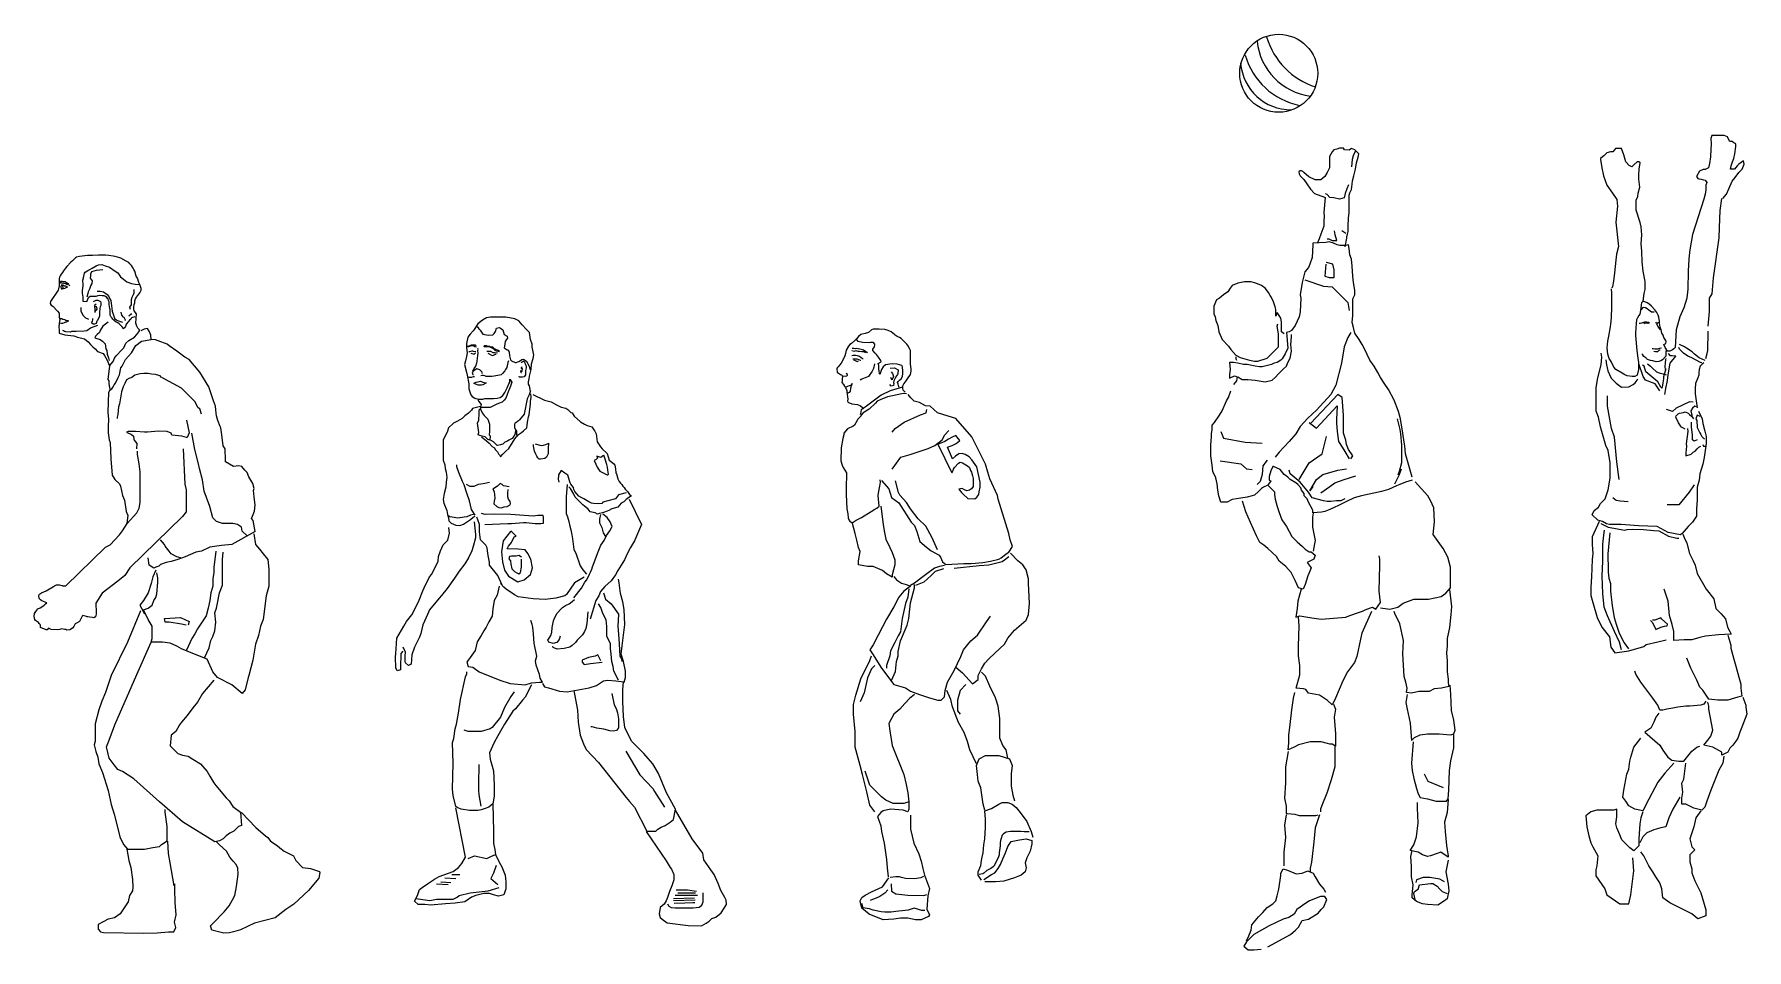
# Model space of a CAD drawing. Header units: metres. Extents: x 15.72 to 20.87, y 19.33 to 22.09.
import ezdxf

# ---------------------------------------------------------------- set-up
doc = ezdxf.new("R2010")
doc.units = ezdxf.units.M
doc.header["$MEASUREMENT"] = 0

# ---------------------------------------------------------------- blocks, each defined once
blk = doc.blocks.new('giocatori pallavolo')
for p, q in [((380.37, 228.09), (380.13, 227.34)), ((380.13, 227.34), (380.25, 225.86)), ((380.25, 225.86), (380.13, 224.38)), ((381.98, 228.09), (380.37, 228.09)), ((382.85, 228.09), (381.98, 228.09)), ((383.71, 228.09), (382.85, 228.09)), ((384.58, 227.71), (383.71, 228.09)), ((384.83, 227.1), (384.58, 227.71)), ((385.2, 226.48), (384.83, 227.1)), ((385.81, 226.48), (385.2, 226.48)), ((386.31, 226.11), (385.81, 226.48)), ((386.8, 225.86), (386.31, 226.11)), ((386.8, 225.12), (386.8, 225.86)), ((278.45, 223.68), (277.69, 222.46)), ((277.69, 222.46), (277.69, 219.41)), ((278.91, 224.29), (278.45, 223.68)), ((279.67, 224.44), (278.91, 224.29)), ((280.43, 224.74), (279.67, 224.44)), ((281.04, 224.74), (280.43, 224.74)), ((281.5, 224.74), (281.04, 224.74)), ((281.8, 224.29), (281.5, 224.74)), ((283.02, 224.13), (281.8, 224.29)), ((283.63, 224.59), (283.02, 224.13)), ((284.55, 224.29), (283.63, 224.59)), ((283.78, 221.7), (283.63, 219.72)), ((284.09, 222.61), (283.78, 221.7)), ((284.7, 223.98), (284.09, 222.61)), ((285.61, 223.22), (284.55, 224.29)), ((284.7, 219.11), (285, 220.79)), ((285, 220.79), (285.46, 222.31)), ((285.46, 222.31), (285.61, 223.22)), ((351.01, 222.36), (350.48, 221.96)), ((350.48, 221.96), (350.48, 221.7)), ((350.48, 221.7), (350.88, 219.43)), ((351.41, 222.63), (351.01, 222.36)), ((352.22, 223.43), (351.41, 222.63)), ((353.15, 223.7), (352.22, 223.43)), ((353.82, 223.7), (353.15, 223.7)), ((354.22, 224.23), (353.82, 223.7)), ((354.49, 224.63), (354.22, 224.23)), ((355.29, 224.63), (354.49, 224.63)), ((356.09, 224.63), (355.29, 224.63)), ((356.76, 222.9), (356.09, 224.63)), ((357.29, 221.03), (356.76, 222.9)), ((358.23, 220.09), (357.29, 221.03)), ((360.36, 221.03), (359.43, 220.23)), ((360.76, 221.03), (360.36, 221.03)), ((361.16, 220.76), (360.76, 221.03)), ((360.9, 219.03), (361.16, 220.76)), ((380, 222.4), (379.76, 220.55)), ((380.13, 224.38), (380, 222.4)), ((385.57, 219.93), (385.94, 221.04)), ((385.94, 221.04), (386.31, 221.91)), ((386.31, 221.91), (386.56, 223.14)), ((386.56, 223.14), (386.8, 225.12)), ((388.91, 221.29), (387.67, 220.43)), ((389.03, 220.43), (388.91, 221.29)), ((269.82, 218.62), (269.45, 218.35)), ((269.45, 218.35), (269.55, 217.8)), ((269.55, 217.8), (269.82, 217.3)), ((270.19, 218.62), (269.82, 218.62)), ((269.82, 217.3), (270.32, 216.84)), ((270.6, 218.4), (270.19, 218.62)), ((270.32, 216.84), (270.87, 216.25)), ((270.83, 218.2), (270.6, 218.4)), ((272.21, 216.98), (270.83, 218.2)), ((270.87, 216.25), (271.65, 215.1)), ((273.88, 216.22), (272.21, 216.98)), ((275.4, 216.22), (273.88, 216.22)), ((276.47, 217.13), (275.4, 216.22)), ((277.08, 218.2), (276.47, 217.13)), ((277.69, 219.41), (277.08, 218.2)), ((283.94, 215.91), (284.24, 217.28)), ((284.24, 217.28), (284.7, 219.11)), ((350.88, 219.43), (351.28, 217.29)), ((351.28, 217.29), (352.22, 214.76)), ((358.89, 219.69), (358.23, 220.09)), ((359.43, 220.23), (358.89, 219.69)), ((360.76, 217.43), (360.9, 219.03)), ((360.76, 216.36), (360.76, 217.43)), ((361.03, 214.22), (360.76, 216.36)), ((377.04, 218.57), (376.29, 217.09)), ((376.29, 217.09), (376.67, 216.6)), ((376.67, 216.6), (376.91, 216.47)), ((376.91, 216.47), (377.53, 216.35)), ((378.03, 218.94), (377.04, 218.57)), ((377.53, 216.35), (378.15, 216.22)), ((378.64, 218.94), (378.03, 218.94)), ((378.15, 216.22), (378.64, 216.1)), ((379.51, 219.44), (378.64, 218.94)), ((379.76, 220.55), (379.51, 219.44)), ((385.44, 219.07), (385.57, 219.93)), ((386.43, 219.07), (385.44, 219.07)), ((385.81, 215.85), (386.68, 216.84)), ((387.17, 219.93), (386.43, 219.07)), ((386.68, 216.84), (387.67, 218.2)), ((387.67, 220.43), (387.17, 219.93)), ((387.67, 218.2), (388.54, 219.07)), ((388.54, 219.07), (389.03, 220.43)), ((271.65, 215.1), (272.66, 213.73)), ((272.66, 213.73), (273.67, 212.54)), ((273.67, 212.54), (276.41, 211.53)), ((276.41, 211.53), (276.55, 211.44)), ((277.08, 212.26), (276.62, 212.41)), ((277.84, 211.5), (277.08, 212.26)), ((281.96, 212.56), (281.65, 211.35)), ((282.41, 213.78), (281.96, 212.56)), ((282.87, 214.85), (282.41, 213.78)), ((283.02, 212.11), (283.17, 212.72)), ((283.02, 208.91), (283.02, 212.11)), ((283.17, 212.72), (283.63, 213.63)), ((283.63, 213.63), (283.78, 215)), ((283.78, 215), (283.94, 215.91)), ((352.22, 214.76), (353.69, 212.62)), ((353.69, 212.62), (354.89, 210.89)), ((360.1, 210.75), (360.5, 211.69)), ((360.5, 211.69), (360.63, 212.62)), ((360.63, 212.62), (361.03, 214.22)), ((378.64, 212.39), (378.27, 211.04)), ((378.64, 216.1), (379.01, 215.48)), ((378.77, 213.51), (378.64, 212.39)), ((379.01, 215.48), (378.77, 214.74)), ((378.77, 214.74), (378.77, 213.51)), ((383.34, 211.16), (384.33, 212.39)), ((384.33, 212.39), (384.95, 213.75)), ((384.95, 213.75), (385.81, 215.85)), ((276.55, 211.44), (276.17, 207.39)), ((276.17, 207.39), (276.32, 206.48)), ((278.91, 211.35), (277.84, 211.5)), ((280.43, 211.04), (278.91, 211.35)), ((281.65, 211.35), (280.43, 211.04)), ((282.87, 205.87), (283.02, 207.39)), ((283.02, 207.39), (283.02, 208.91)), ((355.02, 209.15), (354.62, 204.88)), ((354.89, 210.89), (355.02, 209.15)), ((360.1, 209.55), (360.1, 210.75)), ((360.1, 208.08), (360.1, 209.55)), ((361.16, 204.75), (360.1, 208.08)), ((378.27, 211.04), (375.18, 201.52)), ((382.48, 203.37), (382.6, 207.95)), ((382.6, 207.95), (383.09, 211.16)), ((276.17, 203.74), (275.4, 201.6)), ((276.32, 206.48), (276.17, 205.11)), ((276.17, 205.11), (276.17, 203.74)), ((279.21, 201.45), (279.06, 202.52)), ((282.11, 201.76), (281.04, 202.52)), ((282.56, 201.6), (282.72, 202.37)), ((282.72, 203.89), (282.87, 205.87)), ((282.72, 202.37), (282.72, 203.89)), ((354.62, 204.88), (355.29, 198.34)), ((361.43, 203.55), (361.16, 204.75)), ((361.56, 201.41), (361.43, 203.55)), ((382.35, 200.66), (382.48, 203.37)), ((273.26, 198.77), (273.07, 195.33)), ((276.71, 199.35), (273.26, 199.16)), ((273.26, 199.16), (273.26, 198.77)), ((274.95, 200.39), (274.49, 199.32)), ((275.4, 201.6), (274.95, 200.39)), ((277.67, 199.54), (276.71, 199.35)), ((277.08, 200.39), (277.54, 200.39)), ((277.54, 200.39), (278.45, 199.93)), ((278.82, 199.16), (277.67, 199.54)), ((278.45, 199.93), (279.67, 199.93)), ((279.78, 198.77), (278.82, 199.16)), ((279.67, 199.93), (279.21, 201.45)), ((280.54, 198.58), (279.78, 198.77)), ((282.08, 198.58), (280.54, 198.58)), ((281.96, 198.25), (282.41, 200.54)), ((282.84, 198.77), (282.08, 198.58)), ((282.41, 200.99), (282.56, 201.6)), ((282.41, 200.54), (282.41, 200.99)), ((283.03, 197.81), (282.84, 198.77)), ((283.23, 196.09), (283.03, 197.81)), ((355.29, 198.34), (354.75, 196.21)), ((361.43, 199.01), (361.56, 201.41)), ((361.56, 197.01), (361.43, 199.01)), ((375.18, 201.52), (374.44, 197.44)), ((380.87, 189.91), (382.35, 200.66)), ((-60.87, 193.38), (-61.27, 192.92)), ((-60.73, 193.58), (-60.87, 193.38)), ((-60.2, 194.12), (-60.73, 193.58)), ((-59.8, 194.45), (-60.2, 194.12)), ((-59.4, 194.85), (-59.8, 194.45)), ((-58.99, 195.25), (-59.4, 194.85)), ((-58.73, 195.45), (-58.99, 195.25)), ((-57.93, 195.59), (-58.73, 195.45)), ((-55.79, 195.86), (-57.93, 195.59)), ((-54.78, 195.92), (-55.79, 195.86)), ((-54.45, 195.92), (-54.78, 195.92)), ((-52.78, 195.99), (-54.45, 195.92)), ((-53.45, 193.12), (-52.78, 193.38)), ((-52.51, 195.99), (-52.78, 195.99)), ((-52.78, 193.38), (-51.91, 193.45)), ((-50.91, 195.99), (-52.51, 195.99)), ((-51.91, 193.45), (-50.98, 193.12)), ((-50.04, 195.86), (-50.91, 195.99)), ((-48.84, 195.72), (-50.04, 195.86)), ((-48.3, 195.59), (-48.84, 195.72)), ((-47.1, 195.25), (-48.3, 195.59)), ((-46.77, 195.19), (-47.1, 195.25)), ((-45.36, 194.39), (-46.77, 195.19)), ((-44.69, 193.99), (-45.36, 194.39)), ((-44.43, 193.65), (-44.69, 193.99)), ((-43.96, 193.18), (-44.43, 193.65)), ((-43.49, 192.52), (-43.96, 193.18)), ((272.49, 193.6), (272.11, 192.64)), ((273.07, 195.33), (272.49, 193.6)), ((276.71, 193.6), (276.52, 190.35)), ((278.63, 193.6), (276.9, 193.99)), ((279.01, 192.07), (278.63, 193.6)), ((283.61, 194.94), (283.23, 196.09)), ((283.8, 193.03), (283.61, 194.94)), ((354.62, 194.61), (354.22, 191.27)), ((354.75, 196.21), (354.62, 194.61)), ((361.7, 194.21), (361.56, 197.01)), ((361.96, 191.67), (361.7, 194.21)), ((374.19, 194.97), (374.07, 191.64)), ((374.44, 197.44), (374.19, 194.97)), ((-63.34, 189.58), (-63.41, 188.91)), ((-63.41, 188.91), (-63.41, 188.24)), ((-63.27, 190.04), (-63.34, 189.58)), ((-63.07, 190.45), (-63.27, 190.04)), ((-63.11, 188.88), (-63.22, 188.85)), ((-63.22, 188.85), (-63.22, 188.79)), ((-63.22, 188.79), (-63.1, 188.74)), ((-63.1, 188.74), (-63.1, 188.65)), ((-63.1, 188.65), (-63.03, 188.56)), ((-62.8, 190.85), (-63.07, 190.45)), ((-63.03, 188.56), (-62.94, 188.58)), ((-62.8, 188.91), (-63, 188.91)), ((-63, 188.91), (-63, 188.91)), ((-62.94, 188.58), (-62.83, 188.63)), ((-62.83, 188.63), (-62.8, 188.65)), ((-62.47, 191.31), (-62.8, 190.85)), ((-62.6, 188.91), (-62.8, 188.91)), ((-62.8, 188.65), (-62.71, 188.55)), ((-62.71, 188.55), (-62.64, 188.53)), ((-62.64, 188.53), (-62.53, 188.56)), ((-62.27, 188.84), (-62.6, 188.91)), ((-62.53, 188.56), (-62.2, 188.49)), ((-62.2, 191.78), (-62.47, 191.31)), ((-62.2, 188.78), (-62.27, 188.84)), ((-61.93, 192.12), (-62.2, 191.78)), ((-61.73, 188.84), (-62.2, 188.78)), ((-61.67, 192.45), (-61.93, 192.12)), ((-61.33, 188.44), (-61.73, 188.84)), ((-61.27, 192.92), (-61.67, 192.45)), ((-56.99, 189.31), (-56.86, 189.91)), ((-56.92, 188.04), (-56.99, 189.31)), ((-56.86, 189.91), (-56.59, 191.18)), ((-56.59, 191.18), (-56.39, 191.38)), ((-56.39, 191.38), (-55.65, 191.85)), ((-55.65, 191.85), (-55.12, 192.12)), ((-55.12, 192.12), (-54.52, 192.45)), ((-54.97, 190.45), (-55.03, 189.78)), ((-55.03, 189.78), (-54.79, 189.42)), ((-54.91, 190.87), (-54.97, 190.45)), ((-54.67, 191.53), (-54.91, 190.87)), ((-54.79, 189.42), (-54.49, 189.12)), ((-53.46, 191.83), (-54.67, 191.53)), ((-54.49, 189.12), (-54.61, 188.4)), ((-54.52, 192.45), (-53.45, 193.12)), ((-51.65, 192.07), (-53.46, 191.83)), ((-50.98, 193.12), (-49.84, 192.78)), ((-49.84, 192.78), (-48.3, 191.71)), ((-48.3, 191.71), (-47.63, 191.25)), ((-47.63, 191.25), (-46.9, 190.18)), ((-46.9, 190.18), (-46.1, 189.51)), ((-46.1, 189.51), (-45.23, 188.78)), ((-45.23, 188.78), (-43.96, 188.38)), ((-43.29, 192.12), (-43.49, 192.52)), ((-43.09, 191.71), (-43.29, 192.12)), ((-42.69, 190.38), (-43.09, 191.71)), ((-42.35, 189.78), (-42.69, 190.38)), ((-41.95, 188.64), (-42.35, 189.78)), ((-41.82, 188.24), (-41.95, 188.64)), ((254.87, 188.82), (253.14, 188.43)), ((256.59, 188.82), (254.87, 188.82)), ((257.93, 188.43), (256.59, 188.82)), ((270.39, 188.62), (269.81, 185.37)), ((271.15, 191.5), (270.39, 188.62)), ((272.11, 192.64), (271.15, 191.5)), ((271.15, 189.39), (276.14, 187.67)), ((276.52, 190.35), (277.67, 189.96)), ((277.67, 189.96), (279.01, 189.96)), ((279.01, 189.96), (279.01, 192.07)), ((283.99, 190.35), (283.8, 193.03)), ((284.18, 188.62), (283.99, 190.35)), ((284.37, 187.67), (284.18, 188.62)), ((353.95, 189), (353.69, 187.53)), ((354.22, 191.27), (353.95, 189)), ((362.5, 188.87), (361.96, 191.67)), ((362.5, 186.73), (362.5, 188.87)), ((374.07, 191.64), (373.95, 186.82)), ((380.5, 185.58), (380.87, 189.91)), ((-63.67, 186.57), (-65.68, 183.57)), ((-63.54, 186.97), (-63.67, 186.57)), ((-63.41, 187.71), (-63.54, 186.97)), ((-63.41, 188.24), (-63.41, 187.71)), ((-62.83, 187.74), (-62.9, 187.51)), ((-62.9, 187.51), (-62.89, 187.42)), ((-62.89, 187.42), (-62.83, 187.23)), ((-62.66, 187.88), (-62.83, 187.74)), ((-62.83, 187.23), (-62.8, 187.16)), ((-62.82, 186.96), (-62.6, 186.94)), ((-62.8, 187.16), (-62.78, 187.03)), ((-62.67, 187.98), (-62.78, 187.98)), ((-62.53, 187.93), (-62.67, 187.98)), ((-62.6, 186.94), (-61.85, 187.08)), ((-62.46, 187.91), (-62.53, 187.93)), ((-62.48, 186.94), (-62.43, 187.03)), ((-62.25, 187.88), (-62.46, 187.91)), ((-62.43, 187.03), (-62.36, 187.14)), ((-62.37, 187.61), (-62.41, 187.72)), ((-62.41, 187.72), (-62.41, 187.72)), ((-62.3, 187.4), (-62.37, 187.61)), ((-62.36, 187.14), (-62.3, 187.28)), ((-62.3, 187.28), (-62.3, 187.4)), ((-62.16, 187.84), (-62.25, 187.88)), ((-62.2, 188.49), (-61.99, 188.44)), ((-62.06, 187.77), (-62.16, 187.84)), ((-61.97, 187.68), (-62.06, 187.77)), ((-61.99, 188.44), (-61.67, 188.39)), ((-61.6, 187.63), (-61.97, 187.68)), ((-61.85, 187.08), (-61.78, 187.12)), ((-61.78, 187.12), (-61.65, 187.19)), ((-61.67, 188.39), (-61.62, 188.33)), ((-61.65, 187.19), (-61.48, 187.31)), ((-61.62, 188.33), (-61.58, 188.25)), ((-61.42, 187.58), (-61.6, 187.63)), ((-61.58, 188.25), (-61.41, 188.21)), ((-61.48, 187.31), (-61.32, 187.38)), ((-61.16, 187.51), (-61.42, 187.58)), ((-61.41, 188.21), (-61.37, 188.21)), ((-61.37, 188.21), (-61.18, 188.18)), ((-61.2, 188.44), (-61.33, 188.44)), ((-61.32, 187.38), (-61.14, 187.38)), ((-60.87, 188.17), (-61.2, 188.44)), ((-61.18, 188.18), (-61.11, 188.12)), ((-61.11, 188.12), (-61, 188.05)), ((-60.73, 188.04), (-60.87, 188.17)), ((-60.46, 187.71), (-60.73, 188.04)), ((-57.06, 186.51), (-56.99, 187.11)), ((-57.06, 185.9), (-57.06, 186.51)), ((-56.99, 185.17), (-57.06, 185.9)), ((-56.99, 187.11), (-56.92, 187.77)), ((-56.92, 184.77), (-56.99, 185.17)), ((-56.92, 187.77), (-56.92, 188.04)), ((-56.92, 183.57), (-56.92, 184.77)), ((-55.69, 185.69), (-55.93, 184.72)), ((-55.79, 184.1), (-55.85, 183.77)), ((-55.65, 184.37), (-55.79, 184.1)), ((-55.57, 186.11), (-55.69, 185.69)), ((-55.39, 184.64), (-55.65, 184.37)), ((-55.21, 186.83), (-55.57, 186.11)), ((-55.05, 184.84), (-55.39, 184.64)), ((-54.85, 187.92), (-55.21, 186.83)), ((-53.51, 184.9), (-55.05, 184.84)), ((-54.61, 188.4), (-54.85, 187.92)), ((-52.98, 185.04), (-53.51, 184.9)), ((-53.16, 186.29), (-52.32, 186.29)), ((-52.51, 185.17), (-52.98, 185.04)), ((-51.84, 185.1), (-52.51, 185.17)), ((-52.32, 186.29), (-51.47, 186.17)), ((-51.24, 185.04), (-51.84, 185.1)), ((-51.47, 186.17), (-50.45, 185.39)), ((-50.91, 184.9), (-51.24, 185.04)), ((-50.57, 184.64), (-50.91, 184.9)), ((-50.37, 184.37), (-50.57, 184.64)), ((-50.45, 185.39), (-50.03, 184.84)), ((-50.31, 184.3), (-50.37, 184.37)), ((-50.04, 183.63), (-50.31, 184.3)), ((-50.03, 184.84), (-49.72, 184.24)), ((-49.72, 184.24), (-49.48, 183.82)), ((-43.96, 188.38), (-42.96, 188.17)), ((-43.94, 184.12), (-43.76, 184.72)), ((-43.94, 183.82), (-43.94, 184.12)), ((-43.76, 184.72), (-43.63, 185.02)), ((-43.63, 185.02), (-43.39, 185.45)), ((-43.39, 185.45), (-43.21, 185.87)), ((-43.21, 185.87), (-43.21, 186.77)), ((-43.02, 183.7), (-42.96, 183.97)), ((-42.96, 188.17), (-41.82, 188.11)), ((-42.96, 183.97), (-42.89, 184.23)), ((-42.89, 184.23), (-42.62, 184.7)), ((-42.62, 184.7), (-42.29, 185.1)), ((-42.29, 185.1), (-41.89, 185.57)), ((-41.89, 185.57), (-41.69, 185.9)), ((-41.62, 187.84), (-41.82, 188.24)), ((-41.69, 185.9), (-41.35, 186.57)), ((-41.35, 187.04), (-41.62, 187.84)), ((-41.35, 186.57), (-41.35, 187.04)), ((247.39, 184.03), (246.63, 182.3)), ((248.16, 184.41), (247.39, 184.03)), ((249.31, 185.37), (248.16, 184.41)), ((250.46, 186.13), (249.31, 185.37)), ((251.03, 187.09), (250.46, 186.13)), ((251.61, 187.86), (251.03, 187.09)), ((253.14, 188.43), (251.61, 187.86)), ((259.46, 187.86), (257.93, 188.43)), ((260.42, 187.09), (259.46, 187.86)), ((261.38, 185.94), (260.42, 187.09)), ((261.76, 185.18), (261.38, 185.94)), ((262.15, 184.6), (261.76, 185.18)), ((262.72, 183.45), (262.15, 184.6)), ((269.81, 185.37), (270, 184.41)), ((270, 184.41), (269.81, 180.77)), ((276.14, 187.67), (278.43, 187.47)), ((278.43, 187.47), (282.65, 183.26)), ((283.99, 184.22), (284.57, 185.37)), ((283.99, 182.3), (283.99, 184.22)), ((284.57, 186.52), (284.37, 187.67)), ((284.57, 185.37), (284.57, 186.52)), ((353.51, 185.81), (353.43, 186.92)), ((353.58, 183.59), (353.51, 185.81)), ((353.69, 187.53), (353.55, 187.13)), ((361.96, 183.66), (362.23, 185.67)), ((362.23, 185.67), (362.5, 186.73)), ((373.7, 184.47), (372.83, 181.88)), ((373.95, 186.82), (373.7, 184.47)), ((379.76, 184.47), (380.5, 185.58)), ((379.76, 180.89), (379.76, 184.47)), ((-65.68, 183.57), (-65.74, 182.97)), ((-65.74, 182.97), (-65.54, 182.56)), ((-65.54, 182.56), (-65.08, 182.3)), ((-65.08, 182.3), (-63.81, 180.96)), ((-63.81, 180.96), (-63.41, 180.43)), ((-63.41, 180.43), (-63.41, 179.29)), ((-57.56, 181.89), (-57.56, 180.99)), ((-57.56, 180.99), (-57.02, 179.84)), ((-57.02, 179.84), (-56.29, 179.18)), ((-56.92, 183.57), (-56.92, 183.57)), ((-56.05, 183.43), (-56.92, 183.57)), ((-55.85, 183.77), (-56.05, 183.5)), ((-56.05, 183.5), (-56.05, 183.43)), ((-54.18, 183.52), (-53.4, 183.88)), ((-53.4, 182.79), (-53.88, 182.43)), ((-53.88, 182.43), (-53.88, 182.13)), ((-53.88, 182.13), (-53.76, 181.53)), ((-53.76, 181.53), (-53.82, 180.81)), ((-53.82, 180.81), (-53.82, 180.57)), ((-53.7, 180.87), (-53.76, 180.75)), ((-53.76, 180.75), (-53.7, 180.63)), ((-53.64, 180.99), (-53.7, 180.87)), ((-53.64, 182.25), (-53.52, 182.19)), ((-53.4, 181.17), (-53.64, 180.99)), ((-53.52, 182.19), (-53.34, 181.95)), ((-53.4, 183.88), (-52.98, 183.88)), ((-53.22, 181.47), (-53.4, 181.17)), ((-53.34, 181.95), (-53.22, 181.47)), ((-52.56, 179.6), (-53.1, 178.46)), ((-52.98, 183.88), (-52.26, 183.52)), ((-52.5, 180.38), (-52.56, 179.6)), ((-52.44, 181.35), (-52.5, 180.87)), ((-52.5, 180.87), (-52.5, 180.38)), ((-52.32, 182.13), (-52.44, 181.71)), ((-52.44, 181.71), (-52.44, 181.35)), ((-52.2, 182.43), (-52.32, 182.13)), ((-52.26, 183.52), (-52.2, 183.16)), ((-52.2, 183.16), (-52.2, 182.43)), ((-49.97, 183.43), (-50.04, 183.63)), ((-49.91, 182.7), (-49.97, 183.43)), ((-49.77, 181.7), (-49.91, 182.7)), ((-49.71, 181.36), (-49.77, 181.7)), ((-49.71, 180.69), (-49.71, 181.36)), ((-49.71, 180.29), (-49.71, 180.69)), ((-49.64, 179.83), (-49.71, 180.29)), ((-49.37, 179.36), (-49.64, 179.83)), ((-49.48, 183.82), (-49.12, 180.93)), ((-49.17, 179.09), (-49.37, 179.36)), ((-49.12, 180.93), (-48.46, 178.76)), ((-46.53, 179.84), (-46.71, 180.63)), ((-46.11, 179.36), (-46.53, 179.84)), ((-45.87, 179.24), (-46.11, 179.36)), ((-44.66, 179.66), (-44.06, 180.2)), ((-44.42, 182.01), (-43.94, 182.67)), ((-44.24, 181.41), (-44.42, 182.01)), ((-44.06, 180.2), (-43.82, 180.26)), ((-43.09, 179.43), (-43.96, 179.16)), ((-43.94, 182.67), (-43.94, 183.82)), ((-43.29, 182.03), (-43.22, 182.7)), ((-43.29, 181.76), (-43.29, 182.03)), ((-43.29, 181.3), (-43.29, 181.76)), ((-43.22, 181.03), (-43.29, 181.3)), ((-43.22, 182.7), (-43.09, 183.17)), ((-42.62, 180.23), (-43.22, 181.03)), ((-43.09, 183.17), (-43.02, 183.7)), ((-42.81, 177.75), (-42.62, 180.23)), ((-42.62, 180.23), (-42.62, 180.23)), ((246.63, 182.3), (246.63, 180.2)), ((246.63, 180.2), (247.01, 179.43)), ((247.01, 179.43), (247.2, 178.48)), ((263.11, 182.11), (262.72, 183.45)), ((263.3, 181.35), (263.11, 182.11)), ((263.3, 180.58), (263.3, 181.35)), ((263.3, 179.62), (263.3, 180.58)), ((263.68, 180.58), (263.3, 179.62)), ((264.25, 179.82), (263.68, 180.58)), ((264.64, 179.05), (264.25, 179.82)), ((269.62, 179.43), (268.47, 177.13)), ((269.81, 180.77), (269.62, 179.43)), ((282.65, 183.26), (283.03, 181.16)), ((283.8, 177.9), (283.99, 179.82)), ((283.99, 179.82), (283.99, 182.3)), ((353.43, 179.14), (353.51, 182.11)), ((353.51, 182.11), (353.58, 183.59)), ((360.77, 179.74), (360.4, 179.14)), ((361.06, 180.18), (360.77, 179.74)), ((361.36, 181.66), (361.06, 180.18)), ((361.4, 181.42), (361.26, 181.21)), ((361.44, 182.62), (361.36, 181.66)), ((361.75, 181.83), (361.4, 181.42)), ((361.51, 183.14), (361.44, 182.62)), ((361.95, 183.66), (361.51, 183.14)), ((362.16, 181.9), (361.75, 181.83)), ((362.99, 183.22), (361.95, 183.66)), ((362.58, 181.83), (362.16, 181.9)), ((363, 181.56), (362.58, 181.83)), ((363.44, 182.92), (362.99, 183.22)), ((363.49, 181.21), (363, 181.56)), ((364.18, 182.25), (363.44, 182.92)), ((364.18, 180.65), (363.49, 181.21)), ((365.07, 181.29), (364.18, 182.25)), ((364.88, 180.65), (364.18, 180.65)), ((365.58, 180.55), (365.07, 181.29)), ((365.95, 179.88), (365.58, 180.55)), ((366.18, 179.37), (365.95, 179.88)), ((366.33, 178.18), (366.18, 179.37)), ((371.84, 179.41), (370.85, 175.95)), ((372.83, 181.88), (371.84, 179.41)), ((379.39, 176.93), (379.76, 180.89)), ((-63.41, 177.76), (-63.47, 176.55)), ((-63.47, 176.55), (-63.41, 176.02)), ((-63.41, 179.29), (-63.2, 178.69)), ((-63.2, 178.69), (-63.41, 177.76)), ((-63.41, 176.02), (-63.34, 175.08)), ((-63.34, 175.08), (-61.87, 174.55)), ((-62.75, 177.67), (-63.29, 177.73)), ((-63.23, 179), (-62.93, 179)), ((-62.93, 179), (-62.69, 178.94)), ((-62.5, 177.67), (-62.75, 177.67)), ((-62.69, 178.94), (-62.38, 178.82)), ((-62.02, 177.85), (-62.5, 177.67)), ((-62.38, 178.82), (-61.84, 178.7)), ((-62.2, 175.62), (-62.38, 175.75)), ((-61.96, 175.44), (-62.2, 175.62)), ((-61.66, 177.97), (-62.02, 177.85)), ((-61.78, 175.44), (-61.96, 175.44)), ((-61.84, 178.7), (-61.54, 178.52)), ((-61.54, 175.38), (-61.78, 175.44)), ((-61.42, 178.03), (-61.66, 177.97)), ((-61.54, 178.52), (-61.18, 178.46)), ((-60.45, 175.32), (-61.54, 175.38)), ((-61.12, 178.16), (-61.42, 178.03)), ((-61.18, 178.46), (-60.94, 178.4)), ((-60.94, 178.28), (-61.12, 178.16)), ((-60.94, 178.4), (-60.94, 178.28)), ((-60.09, 175.44), (-60.45, 175.32)), ((-59.07, 175.5), (-60.09, 175.44)), ((-58.83, 175.5), (-59.07, 175.5)), ((-56.66, 175.56), (-58.83, 175.5)), ((-55.93, 175.68), (-56.66, 175.56)), ((-56.29, 179.18), (-55.69, 178.88)), ((-54.97, 176.35), (-55.93, 175.68)), ((-55.69, 178.88), (-55.51, 178.76)), ((-54.79, 176.47), (-54.97, 176.35)), ((-53.1, 177.07), (-54.79, 176.47)), ((-54.67, 177.79), (-54.49, 178.09)), ((-54.25, 177.49), (-54.67, 177.79)), ((-54.49, 178.09), (-54.43, 178.28)), ((-54.43, 178.28), (-54.37, 178.64)), ((-54.37, 178.64), (-54.37, 178.94)), ((-53.88, 177.43), (-54.25, 177.49)), ((-53.4, 177.61), (-53.88, 177.43)), ((-53.22, 178.28), (-53.4, 177.61)), ((-53.1, 178.46), (-53.22, 178.28)), ((-52.56, 175.2), (-53.16, 174.72)), ((-52.32, 175.75), (-52.56, 175.2)), ((-51.65, 176.95), (-52.32, 175.75)), ((-50.21, 177.97), (-51.65, 176.95)), ((-48.97, 178.82), (-49.17, 179.09)), ((-48.64, 178.42), (-48.97, 178.82)), ((-48.03, 178.02), (-48.64, 178.42)), ((-48.46, 178.76), (-48.22, 178.76)), ((-48.22, 178.76), (-47.73, 178.46)), ((-47.57, 177.82), (-48.03, 178.02)), ((-47.73, 178.46), (-47.13, 178.22)), ((-47.23, 177.56), (-47.57, 177.82)), ((-46.97, 177.29), (-47.23, 177.56)), ((-47.13, 178.22), (-46.89, 178.16)), ((-46.63, 176.95), (-46.97, 177.29)), ((-46.89, 178.16), (-46.35, 177.97)), ((-46.36, 176.69), (-46.63, 176.95)), ((-46.16, 176.22), (-46.36, 176.69)), ((-45.83, 176.49), (-46.16, 176.22)), ((-45.56, 178.52), (-45.87, 179.24)), ((-45.56, 176.82), (-45.83, 176.49)), ((-45.74, 178.52), (-45.56, 178.52)), ((-45.36, 177.42), (-45.56, 176.82)), ((-45.3, 177.56), (-45.36, 177.42)), ((-44.89, 178.02), (-45.3, 177.56)), ((-44.63, 178.29), (-44.89, 178.02)), ((-44.49, 178.49), (-44.63, 178.29)), ((-44.16, 178.82), (-44.49, 178.49)), ((-43.96, 179.16), (-44.16, 178.82)), ((-42.49, 176.89), (-42.81, 177.75)), ((-42.22, 176.35), (-42.49, 176.89)), ((-42.49, 176.89), (-42.49, 176.89)), ((-42.49, 174.68), (-41.95, 175.35)), ((-41.95, 176.09), (-42.22, 176.35)), ((-41.75, 175.82), (-41.95, 176.09)), ((-41.95, 175.35), (-41.75, 175.82)), ((-40.51, 176.07), (-41.4, 175.67)), ((-39.62, 176.27), (-40.51, 176.07)), ((-39.22, 175.58), (-39.62, 176.27)), ((-38.73, 174.49), (-39.22, 175.58)), ((47, 174.81), (46.32, 173.99)), ((47.82, 175.63), (47, 174.81)), ((48.09, 176.04), (47.82, 175.63)), ((49.05, 177.54), (48.09, 176.04)), ((48.84, 176.8), (49.3, 176.19)), ((50.27, 178.49), (49.05, 177.54)), ((49.3, 176.19), (49.65, 175.84)), ((49.65, 175.84), (50.42, 174.77)), ((51.36, 179.17), (50.27, 178.49)), ((50.42, 174.77), (51.79, 174.51)), ((52.46, 179.31), (51.36, 179.17)), ((54.64, 179.31), (52.46, 179.31)), ((53.11, 174.56), (53.47, 174.92)), ((53.47, 174.92), (53.77, 175.48)), ((53.77, 175.48), (54.03, 176.34)), ((54.03, 176.34), (54.79, 176.55)), ((56.55, 179.31), (54.64, 179.31)), ((54.79, 176.55), (55.15, 176.39)), ((55.15, 176.39), (55.76, 175.94)), ((55.76, 175.94), (56.11, 174.72)), ((59, 178.9), (56.55, 179.31)), ((60.09, 178.36), (59, 178.9)), ((60.91, 177.27), (60.09, 178.36)), ((62.14, 176.04), (60.91, 177.27)), ((62.96, 175.22), (62.14, 176.04)), ((63.23, 173.31), (62.96, 175.22)), ((152.25, 174.8), (151.91, 174.68)), ((153.06, 174.97), (152.25, 174.8)), ((153.98, 175.26), (153.06, 174.97)), ((154.79, 175.95), (153.98, 175.26)), ((155.2, 176.07), (154.79, 175.95)), ((156.81, 176.07), (155.2, 176.07)), ((158.32, 176.01), (156.81, 176.07)), ((159.24, 175.78), (158.32, 176.01)), ((159.99, 175.43), (159.24, 175.78)), ((160.51, 175.03), (159.99, 175.43)), ((160.8, 174.74), (160.51, 175.03)), ((161.09, 174.51), (160.8, 174.74)), ((247.2, 178.48), (247.78, 177.13)), ((247.78, 177.13), (247.97, 175.41)), ((247.97, 175.41), (248.93, 173.31)), ((263.68, 176.94), (263.87, 177.52)), ((264.06, 174.84), (263.68, 176.94)), ((264.06, 173.5), (264.06, 174.84)), ((264.83, 178.09), (264.64, 179.05)), ((264.83, 177.13), (264.83, 178.09)), ((264.83, 176.56), (264.83, 177.13)), ((264.83, 175.99), (264.83, 176.56)), ((264.83, 175.41), (264.83, 175.99)), ((265.6, 174.84), (264.83, 175.41)), ((266.94, 175.41), (266.17, 175.22)), ((266.17, 175.22), (266.55, 171.01)), ((267.51, 175.79), (266.94, 175.41)), ((268.47, 177.13), (267.51, 175.79)), ((283.42, 175.22), (282.65, 173.88)), ((284.18, 176.56), (283.8, 177.9)), ((284.57, 175.03), (284.18, 176.56)), ((285.72, 173.31), (284.57, 175.03)), ((352.77, 174.26), (353.14, 176.7)), ((353.14, 176.7), (353.29, 177.44)), ((353.29, 177.44), (353.43, 179.14)), ((360.03, 177.59), (359.88, 175.15)), ((359.88, 175.15), (359.88, 174.41)), ((360.18, 178.63), (360.03, 177.59)), ((360.4, 179.14), (360.18, 178.63)), ((361.12, 177.59), (360.84, 177.59)), ((361.54, 177.73), (361.12, 177.59)), ((362.03, 177.94), (361.54, 177.73)), ((362.3, 178.01), (362.03, 177.94)), ((362.23, 177.66), (362.1, 177.52)), ((362.51, 177.73), (362.23, 177.66)), ((362.86, 178.01), (362.3, 178.01)), ((362.86, 177.73), (362.51, 177.73)), ((363.35, 177.87), (362.86, 178.01)), ((363.21, 177.66), (362.86, 177.73)), ((363.42, 177.59), (363.21, 177.66)), ((363.63, 177.73), (363.35, 177.87)), ((365.3, 178.01), (365.5, 177.66)), ((365.5, 177.66), (365.99, 176.69)), ((365.99, 177.8), (365.71, 177.66)), ((366.34, 177.94), (365.99, 177.8)), ((365.99, 176.69), (366.48, 175.92)), ((366.33, 177.74), (366.33, 178.18)), ((366.55, 176.63), (366.33, 177.74)), ((366.77, 175.96), (366.55, 176.63)), ((366.84, 175.52), (366.77, 175.96)), ((366.99, 175), (366.84, 175.52)), ((367.29, 174.48), (366.99, 175)), ((370.85, 175.95), (370.55, 171.22)), ((379.38, 174.39), (379.38, 175.58)), ((-61.87, 174.55), (-59.4, 174.35)), ((-59.4, 174.35), (-58.46, 173.95)), ((-58.46, 173.95), (-56.52, 173.55)), ((-56.52, 173.55), (-55.59, 172.68)), ((-55.59, 172.68), (-54.92, 171.95)), ((-54.92, 171.95), (-54.32, 171.41)), ((-54.32, 171.41), (-53.72, 170.81)), ((-53.64, 174.24), (-53.76, 173.82)), ((-53.76, 173.82), (-52.32, 173.33)), ((-53.72, 170.81), (-53.05, 170.14)), ((-53.16, 174.72), (-53.64, 174.24)), ((-53.05, 170.14), (-51.58, 169.61)), ((-52.32, 173.33), (-51.71, 172.91)), ((-51.71, 172.91), (-51.05, 172.13)), ((-51.05, 172.13), (-50.87, 170.86)), ((-50.87, 170.86), (-50.57, 170.38)), ((-50.57, 170.38), (-50.45, 169.42)), ((-48.03, 168.94), (-46.5, 170.54)), ((-46.5, 170.54), (-45.96, 171.14)), ((-45.96, 171.14), (-45.5, 172.35)), ((-45.5, 172.35), (-44.69, 173.08)), ((-44.69, 173.08), (-43.16, 173.95)), ((-43.97, 169.75), (-42.78, 171.72)), ((-43.16, 173.95), (-42.49, 174.68)), ((-42.78, 171.72), (-41.3, 172.91)), ((-41.3, 172.91), (-38.63, 173.3)), ((-38.63, 173.3), (-38.73, 174.49)), ((-37.54, 173.21), (-38.63, 173.3)), ((-36.75, 173.01), (-37.54, 173.21)), ((-34.38, 172.12), (-36.75, 173.01)), ((-33.79, 171.62), (-34.38, 172.12)), ((-31.81, 170.24), (-33.79, 171.62)), ((-29.63, 168.56), (-31.81, 170.24)), ((46.32, 173.99), (46.04, 172.22)), ((46.04, 172.22), (46.04, 171.13)), ((46.04, 171.13), (46.18, 169.77)), ((46.35, 171.46), (46.15, 171.46)), ((47.11, 171.72), (46.35, 171.46)), ((46.55, 171.41), (46.4, 171.36)), ((46.96, 171.51), (46.55, 171.41)), ((47.42, 170.19), (46.81, 170.04)), ((47.67, 171.67), (46.96, 171.51)), ((47.26, 171.82), (47.11, 171.72)), ((47.57, 171.82), (47.26, 171.82)), ((47.72, 170.24), (47.42, 170.19)), ((48.08, 171.82), (47.57, 171.82)), ((47.87, 171.67), (47.67, 171.67)), ((47.93, 170.09), (47.72, 170.24)), ((48.23, 171.41), (47.87, 171.67)), ((48.38, 171.82), (48.08, 171.82)), ((48.69, 171.31), (48.23, 171.41)), ((48.54, 171.77), (48.38, 171.82)), ((48.64, 171.57), (48.54, 171.77)), ((49.1, 170.65), (49.04, 170.96)), ((49.04, 170.35), (49.1, 170.65)), ((49.1, 169.63), (49.04, 170.35)), ((50.72, 171.41), (50.82, 171.72)), ((51.33, 171.41), (50.72, 171.31)), ((50.82, 171.72), (51.03, 171.77)), ((51.03, 171.77), (51.28, 171.77)), ((51.28, 171.77), (51.69, 171.51)), ((51.74, 171.41), (51.33, 171.41)), ((51.64, 170.14), (51.44, 170.14)), ((52.25, 170.09), (51.64, 170.14)), ((51.69, 171.51), (51.94, 171.57)), ((52.15, 171.36), (51.74, 171.41)), ((51.79, 174.51), (53.11, 174.56)), ((51.94, 171.57), (52.2, 171.51)), ((52.55, 171.21), (52.15, 171.36)), ((52.2, 171.51), (52.35, 171.41)), ((52.35, 171.41), (52.91, 171.41)), ((52.91, 171.01), (52.55, 171.21)), ((52.91, 171.41), (53.01, 171.36)), ((53.22, 170.85), (52.91, 171.01)), ((53.01, 171.36), (53.16, 171.21)), ((53.16, 171.21), (53.42, 170.96)), ((53.37, 170.7), (53.22, 170.85)), ((53.72, 170.35), (53.37, 170.7)), ((53.42, 170.96), (53.77, 170.7)), ((54.08, 170.24), (53.72, 170.35)), ((53.77, 170.7), (54.23, 170.55)), ((54.89, 169.99), (54.08, 170.24)), ((54.23, 170.55), (54.79, 170.4)), ((56.11, 174.72), (56.93, 174.26)), ((56.17, 171.51), (56.11, 171.11)), ((56.11, 171.11), (56.93, 170.55)), ((56.42, 172.79), (56.17, 171.51)), ((56.67, 173.24), (56.42, 172.79)), ((57.03, 173.65), (56.67, 173.24)), ((56.93, 174.26), (57.03, 173.65)), ((56.93, 170.55), (57.18, 170.55)), ((57.18, 170.55), (57.49, 169.94)), ((63.64, 172.09), (63.23, 173.31)), ((63.64, 171.27), (63.64, 172.09)), ((64.05, 169.22), (63.64, 171.27)), ((147.98, 170.47), (147.81, 169.61)), ((148.56, 171.51), (147.98, 170.47)), ((148.96, 172.03), (148.56, 171.51)), ((149.37, 172.26), (148.96, 172.03)), ((150.29, 173.07), (149.37, 172.26)), ((149.48, 170.42), (150.17, 170.24)), ((149.6, 170.93), (149.54, 170.93)), ((149.83, 170.93), (149.6, 170.93)), ((150, 170.88), (149.83, 170.93)), ((150.35, 170.82), (150, 170.88)), ((150.17, 170.24), (150.58, 170.36)), ((150.75, 173.53), (150.29, 173.07)), ((150.64, 170.88), (150.35, 170.82)), ((150.58, 170.36), (151.1, 170.18)), ((151.21, 170.82), (150.64, 170.88)), ((150.92, 173.13), (150.69, 173.24)), ((151.27, 174.17), (150.75, 173.53)), ((151.16, 172.78), (150.92, 173.13)), ((151.1, 170.18), (151.56, 170.24)), ((152.37, 172.49), (151.16, 172.78)), ((151.62, 170.7), (151.21, 170.82)), ((151.91, 174.68), (151.27, 174.17)), ((151.56, 170.24), (152.19, 170.13)), ((152.31, 170.59), (151.62, 170.7)), ((152.6, 170.47), (152.31, 170.59)), ((154.16, 172.43), (152.37, 172.49)), ((153, 170.18), (152.6, 170.47)), ((153.64, 169.78), (153, 170.18)), ((154.5, 172.49), (154.16, 172.43)), ((155.31, 172.49), (154.5, 172.49)), ((155.08, 170.7), (155.6, 171.4)), ((155.14, 170.42), (155.08, 170.7)), ((155.72, 169.67), (155.14, 170.42)), ((155.66, 172.09), (155.31, 172.49)), ((155.6, 171.4), (155.66, 171.92)), ((155.66, 171.92), (155.66, 172.09)), ((161.61, 174.17), (161.09, 174.51)), ((162.3, 173.88), (161.61, 174.17)), ((162.7, 173.59), (162.3, 173.88)), ((163.17, 173.18), (162.7, 173.59)), ((163.97, 172.38), (163.17, 173.18)), ((164.26, 172.09), (163.97, 172.38)), ((164.49, 171.74), (164.26, 172.09)), ((164.95, 170.88), (164.49, 171.74)), ((165.24, 170.36), (164.95, 170.88)), ((165.19, 168.86), (165.24, 170.36)), ((248.93, 173.31), (250.65, 171.58)), ((250.65, 171.58), (251.22, 170.62)), ((251.22, 170.62), (252.57, 169.09)), ((261.57, 168.9), (263.11, 170.43)), ((263.11, 170.43), (264.06, 171.39)), ((264.06, 171.39), (264.06, 173.5)), ((266.55, 171.01), (265.79, 169.48)), ((267.13, 168.33), (267.51, 170.24)), ((267.32, 171.96), (267.51, 174.07)), ((267.51, 170.24), (267.32, 171.96)), ((267.51, 174.07), (267.51, 174.65)), ((281.69, 171.39), (280.93, 166.99)), ((282.65, 173.88), (281.69, 171.39)), ((286.48, 171.96), (285.72, 173.31)), ((287.06, 171.01), (286.48, 171.96)), ((287.82, 169.28), (287.06, 171.01)), ((352.25, 171.07), (352.47, 172.85)), ((352.47, 169.37), (352.25, 171.07)), ((352.47, 172.85), (352.77, 174.26)), ((359.88, 174.41), (360.25, 170.41)), ((360.25, 170.41), (360.55, 168.34)), ((364.67, 170.85), (364.39, 170.85)), ((365.09, 170.78), (364.67, 170.85)), ((364.81, 170.22), (365.3, 170.15)), ((365.78, 170.78), (365.09, 170.78)), ((365.3, 170.15), (365.92, 170.15)), ((366.34, 170.92), (365.78, 170.78)), ((365.92, 170.15), (366.34, 170.57)), ((366.9, 170.99), (366.34, 170.92)), ((366.34, 170.57), (366.48, 170.57)), ((367.51, 173.89), (367.29, 174.48)), ((368.03, 173.07), (367.51, 173.89)), ((367.51, 171.96), (368.03, 172.26)), ((367.88, 171.22), (367.51, 171.96)), ((368.47, 170.19), (367.88, 171.22)), ((368.1, 172.78), (368.03, 173.07)), ((368.03, 172.26), (368.1, 172.78)), ((368.15, 170.5), (368.08, 170.15)), ((368.08, 170.15), (368.08, 169.8)), ((369.07, 170.19), (368.47, 170.19)), ((369.81, 170.56), (369.07, 170.19)), ((370.18, 170.85), (369.81, 170.56)), ((370.55, 171.22), (370.18, 170.85)), ((371.74, 170.74), (371.5, 171.21)), ((373.06, 171.37), (371.68, 172.01)), ((372.81, 169.68), (371.74, 170.74)), ((373.61, 171.01), (373.06, 171.37)), ((375.07, 170), (373.61, 171.01)), ((379.1, 169.54), (379.28, 170.37)), ((379.28, 171.46), (379.38, 174.39)), ((379.28, 170.37), (379.28, 171.46)), ((-51.58, 169.61), (-51.18, 169.07)), ((-51.18, 169.07), (-50.51, 167.81)), ((-50.51, 167.81), (-49.97, 166.47)), ((-50.45, 169.42), (-50.15, 168.39)), ((-49.84, 166.27), (-50.29, 162.63)), ((-50.15, 168.39), (-49.96, 167.73)), ((-49.97, 166.47), (-49.84, 166.27)), ((-49.84, 166.27), (-48.9, 167.47)), ((-48.9, 167.47), (-48.5, 168.34)), ((-48.5, 168.34), (-48.03, 168.94)), ((-47.13, 163.82), (-46.83, 165.7)), ((-46.83, 165.7), (-46.44, 166.19)), ((-46.44, 166.19), (-45.55, 167.97)), ((-45.55, 167.97), (-43.97, 169.75)), ((-28.45, 167.97), (-29.63, 168.56)), ((-25.58, 164.61), (-28.45, 167.97)), ((45.77, 167.59), (45.5, 166.63)), ((45.5, 166.63), (46.04, 164.59)), ((46.04, 168.81), (45.77, 167.59)), ((46.18, 169.77), (46.04, 168.81)), ((46.81, 170.04), (46.6, 169.99)), ((47.16, 169.69), (48.03, 169.43)), ((48.49, 170.04), (47.93, 170.09)), ((48.03, 169.43), (48.33, 169.63)), ((48.03, 165.52), (48.49, 166.18)), ((48.33, 169.63), (48.54, 169.74)), ((48.49, 166.18), (48.74, 167.04)), ((48.74, 167.04), (48.84, 167.45)), ((48.84, 167.45), (48.94, 168.36)), ((48.94, 168.36), (49.04, 169.02)), ((49.04, 169.02), (49.1, 169.63)), ((51.69, 169.63), (52.05, 169.48)), ((52.05, 169.48), (52.76, 169.13)), ((52.55, 170.09), (52.25, 170.09)), ((53.16, 169.79), (52.55, 170.09)), ((52.76, 169.13), (53.11, 169.08)), ((53.11, 169.08), (53.57, 169.33)), ((53.57, 169.74), (53.16, 169.79)), ((54.33, 169.63), (53.57, 169.74)), ((53.57, 169.33), (53.83, 169.38)), ((53.83, 169.38), (53.98, 169.43)), ((56.83, 165.82), (56.52, 165.26)), ((57.08, 167.19), (56.83, 165.82)), ((57.28, 167.65), (57.08, 167.19)), ((57.49, 169.94), (57.59, 168.97)), ((57.59, 168.97), (57.64, 168.62)), ((57.64, 168.62), (57.84, 167.91)), ((57.84, 167.91), (58.1, 167.65)), ((58.1, 167.65), (59.06, 167.14)), ((59.06, 167.14), (59.37, 167.19)), ((59.37, 167.19), (59.83, 167.35)), ((59.83, 167.35), (60.08, 167.45)), ((60.08, 167.45), (60.49, 167.7)), ((60.49, 167.7), (60.84, 167.96)), ((60.64, 167.19), (61.2, 167.5)), ((60.69, 165.57), (60.84, 165.82)), ((61.05, 165.52), (60.69, 165.57)), ((60.84, 167.96), (61.35, 168.06)), ((60.84, 165.82), (60.9, 165.97)), ((61.2, 167.5), (61.3, 167.55)), ((61.3, 167.55), (61.61, 167.35)), ((61.35, 168.06), (62.22, 167.4)), ((61.61, 167.35), (61.71, 166.99)), ((61.71, 166.99), (61.91, 166.48)), ((62.01, 165.77), (61.86, 165.01)), ((61.91, 166.48), (62.01, 166.03)), ((62.01, 166.03), (62.01, 165.77)), ((62.22, 167.4), (62.37, 166.94)), ((62.37, 166.94), (62.47, 166.79)), ((62.47, 166.79), (62.83, 166.18)), ((62.83, 166.18), (63.03, 165.36)), ((63.37, 165.27), (63.5, 166.77)), ((63.5, 166.77), (63.91, 168.27)), ((63.91, 168.27), (64.05, 169.22)), ((145.56, 165.74), (145.44, 165.45)), ((145.84, 166.03), (145.56, 165.74)), ((146.25, 166.49), (145.84, 166.03)), ((146.59, 166.95), (146.25, 166.49)), ((147.11, 167.93), (146.59, 166.95)), ((147.63, 168.91), (147.11, 167.93)), ((147.81, 169.61), (147.63, 168.91)), ((149.83, 169.03), (149.48, 168.91)), ((149.71, 168.16), (150.23, 168.11)), ((150.52, 169.03), (149.83, 169.03)), ((149.94, 167.88), (150.35, 167.7)), ((150.23, 168.11), (150.81, 168.11)), ((150.35, 167.7), (150.92, 167.47)), ((150.98, 168.97), (150.52, 169.03)), ((150.81, 168.11), (151.56, 167.88)), ((150.92, 167.47), (151.27, 167.65)), ((151.5, 168.8), (150.98, 168.97)), ((151.96, 168.4), (151.5, 168.8)), ((151.56, 167.88), (151.79, 167.76)), ((151.79, 167.76), (151.85, 167.82)), ((152.54, 168.05), (151.96, 168.4)), ((152.19, 170.13), (152.6, 170.13)), ((152.6, 170.13), (153.18, 169.84)), ((155.6, 166.84), (155.26, 165.51)), ((156.12, 169.32), (155.72, 169.67)), ((156.64, 168.57), (156.12, 169.32)), ((156.58, 166.9), (157.39, 167.3)), ((156.76, 166.38), (156.58, 166.9)), ((157.28, 167.7), (156.64, 168.57)), ((156.76, 165.22), (156.76, 166.38)), ((157.39, 167.3), (157.28, 167.7)), ((157.91, 166.03), (157.45, 165.28)), ((158.55, 166.49), (157.91, 166.03)), ((160.28, 166.78), (158.55, 166.49)), ((159.76, 165.63), (160.91, 165.74)), ((161.66, 166.72), (160.28, 166.78)), ((160.91, 165.74), (161.89, 165.22)), ((162.88, 166.32), (161.66, 166.72)), ((163.11, 166.03), (162.88, 166.32)), ((163.17, 164.82), (163.11, 166.03)), ((165.24, 167.82), (165.19, 168.86)), ((165.24, 166.78), (165.24, 167.82)), ((165.3, 166.03), (165.24, 166.78)), ((165.36, 165.51), (165.3, 166.03)), ((251.99, 167.18), (250.84, 167.18)), ((250.84, 167.18), (251.03, 165.26)), ((253.14, 166.99), (251.99, 167.18)), ((252.57, 169.09), (253.72, 168.52)), ((252.57, 168.71), (252.57, 168.14)), ((252.57, 168.14), (252.76, 167.75)), ((254.67, 166.6), (253.14, 166.99)), ((253.72, 168.52), (256.21, 167.75)), ((255.63, 166.6), (254.67, 166.6)), ((257.74, 166.22), (255.63, 166.6)), ((256.21, 167.75), (257.55, 167.56)), ((257.55, 167.56), (258.51, 167.56)), ((258.89, 166.03), (257.74, 166.22)), ((258.51, 167.56), (261, 168.33)), ((259.66, 166.03), (258.89, 166.03)), ((262.15, 166.6), (259.66, 166.03)), ((261, 168.33), (261.57, 168.9)), ((262.91, 166.99), (262.15, 166.6)), ((263.68, 167.18), (262.91, 166.99)), ((264.64, 167.75), (263.68, 167.18)), ((265.02, 168.14), (264.64, 167.75)), ((265.79, 169.48), (265.02, 168.14)), ((265.4, 165.45), (266.17, 166.22)), ((266.17, 166.22), (266.55, 167.18)), ((266.55, 167.18), (267.13, 168.33)), ((280.93, 166.99), (279.39, 161.05)), ((288.59, 167.75), (287.82, 169.28)), ((289.74, 166.22), (288.59, 167.75)), ((290.7, 164.5), (289.74, 166.22)), ((349.74, 163.01), (350.67, 166.53)), ((350.85, 168.57), (350.67, 169.69)), ((350.67, 166.53), (350.85, 168.57)), ((351.91, 167.9), (352.08, 166.54)), ((352.08, 166.54), (352.44, 164.94)), ((352.84, 168.26), (352.47, 169.37)), ((353.36, 167.45), (352.84, 168.26)), ((354.1, 165.89), (353.36, 167.45)), ((354.62, 165.3), (354.1, 165.89)), ((360.55, 168.34), (360.69, 167.15)), ((360.69, 167.15), (360.69, 165.3)), ((361.98, 163.41), (360.79, 166.8)), ((361.82, 169.18), (361.61, 169.46)), ((362.25, 166.16), (361.79, 166.43)), ((362.1, 168.76), (361.82, 169.18)), ((362.65, 168.41), (362.1, 168.76)), ((362.71, 164.69), (362.25, 166.16)), ((363.14, 168), (362.65, 168.41)), ((363.08, 166.8), (363.9, 166.16)), ((363.9, 167.72), (363.14, 168)), ((364.53, 167.58), (363.9, 167.72)), ((363.9, 166.16), (364.45, 165.61)), ((364.45, 165.61), (365.55, 164.69)), ((365.44, 167.3), (364.53, 167.58)), ((366.2, 167.44), (365.44, 167.3)), ((366.69, 167.58), (366.2, 167.44)), ((367.11, 167.86), (366.69, 167.58)), ((367.38, 168.07), (367.11, 167.86)), ((367.59, 168.41), (367.38, 168.07)), ((368.01, 168.9), (367.59, 168.41)), ((367.87, 165.98), (367.94, 167.09)), ((367.94, 165.28), (367.87, 165.98)), ((367.94, 167.09), (368.01, 167.86)), ((368.08, 169.46), (368.01, 168.9)), ((368.01, 167.86), (368.15, 168.2)), ((368.08, 169.8), (368.08, 169.46)), ((368.66, 163.88), (369.19, 166.95)), ((369.31, 168.91), (368.72, 169.56)), ((369.19, 166.95), (370.73, 168.85)), ((369.73, 168.91), (369.31, 168.91)), ((370.73, 168.85), (369.73, 168.91)), ((373.93, 168.85), (372.81, 169.68)), ((375.06, 168.43), (373.93, 168.85)), ((377.36, 167.19), (375.06, 168.43)), ((375.71, 169.36), (375.07, 170)), ((377, 168.44), (375.71, 169.36)), ((378.64, 167.71), (377, 168.44)), ((377.27, 166.16), (377, 165.24)), ((377.82, 166.71), (377.27, 166.16)), ((377.72, 167.07), (377.36, 167.19)), ((378.28, 167.07), (377.82, 166.71)), ((378.74, 168.26), (379.1, 169.54)), ((-50.29, 162.63), (-50, 162.24)), ((-50, 162.24), (-50, 161.55)), ((-50, 161.55), (-49.9, 160.86)), ((-48.91, 160.66), (-48.61, 161.15)), ((-48.61, 161.15), (-48.22, 161.65)), ((-48.22, 161.65), (-47.53, 163.13)), ((-47.53, 163.13), (-47.13, 163.82)), ((-45.73, 161.55), (-46.16, 160.62)), ((-45.27, 162.48), (-45.73, 161.55)), ((-44.66, 162.84), (-45.27, 162.48)), ((-43.87, 163.16), (-44.66, 162.84)), ((-43.05, 163.74), (-43.87, 163.16)), ((-41.65, 164.13), (-43.05, 163.74)), ((-40.64, 164.24), (-41.65, 164.13)), ((-39.46, 164.17), (-40.64, 164.24)), ((-38.56, 164.06), (-39.46, 164.17)), ((-37.52, 163.91), (-38.56, 164.06)), ((-37.24, 163.84), (-37.52, 163.91)), ((-36.23, 163.56), (-37.24, 163.84)), ((-36.02, 163.2), (-36.23, 163.56)), ((-30.55, 160.29), (-36.02, 163.2)), ((-23.21, 160.66), (-25.58, 164.61)), ((46.04, 164.59), (46.18, 163.77)), ((46.18, 163.77), (46.59, 161.45)), ((46.59, 161.45), (46.59, 160.09)), ((46.81, 163.13), (46.65, 163.23)), ((47.32, 163.13), (46.81, 163.13)), ((47.82, 163.28), (47.32, 163.13)), ((47.82, 164.86), (47.57, 164.5)), ((47.57, 164.5), (47.72, 163.94)), ((47.67, 164.96), (48.03, 165.52)), ((47.72, 163.94), (47.87, 163.94)), ((48.74, 165.42), (47.82, 164.86)), ((48.13, 163.33), (47.82, 163.28)), ((47.95, 161.59), (48.64, 161.86)), ((48.23, 161.45), (47.95, 161.59)), ((49.18, 161.04), (48.23, 161.45)), ((48.64, 161.86), (49.05, 162)), ((49.55, 165.21), (48.74, 165.42)), ((49.05, 162), (49.73, 162.13)), ((50, 161.04), (49.18, 161.04)), ((49.76, 165.01), (49.55, 165.21)), ((49.73, 162.13), (50.41, 161.86)), ((50.21, 164.55), (49.76, 165.01)), ((50.21, 163.64), (49.81, 163.59)), ((50.41, 161.18), (50, 161.04)), ((50.21, 164.3), (50.01, 164.2)), ((50.21, 164.4), (50.21, 164.3)), ((50.57, 163.64), (50.21, 163.64)), ((50.41, 161.86), (51.09, 161.72)), ((51.23, 161.59), (50.41, 161.18)), ((50.93, 163.59), (50.57, 163.64)), ((51.28, 163.43), (50.93, 163.59)), ((51.09, 161.72), (51.36, 161.72)), ((52.81, 163.43), (51.28, 163.43)), ((53.42, 163.53), (52.81, 163.43)), ((54.84, 163.74), (53.42, 163.53)), ((55.3, 163.89), (54.84, 163.74)), ((55.71, 164.25), (55.3, 163.89)), ((56.27, 164.96), (55.71, 164.25)), ((56.52, 165.26), (56.27, 164.96)), ((56.96, 160.36), (57.37, 161.45)), ((57.37, 161.45), (57.64, 161.86)), ((57.64, 161.86), (57.64, 162.68)), ((57.64, 162.68), (58.18, 161.86)), ((58.18, 161.86), (57.78, 160.77)), ((60.18, 163.23), (60.08, 163.43)), ((60.49, 163.18), (60.18, 163.23)), ((60.54, 165.01), (60.49, 164.86)), ((60.49, 164.86), (60.59, 164.5)), ((61, 163.18), (60.49, 163.18)), ((60.59, 164.5), (60.79, 164.45)), ((60.64, 164.65), (60.79, 164.7)), ((60.79, 164.7), (60.95, 164.91)), ((60.95, 164.91), (61.05, 165.52)), ((61.45, 163.33), (61, 163.18)), ((61.81, 163.89), (61.45, 163.33)), ((61.86, 164.45), (61.81, 163.89)), ((61.86, 165.01), (61.86, 164.45)), ((62.69, 162), (62.82, 162.82)), ((62.69, 161.32), (62.69, 162)), ((62.96, 160.91), (62.69, 161.32)), ((62.82, 162.82), (62.96, 163.5)), ((62.96, 163.5), (63.23, 164.59)), ((63.03, 165.36), (63.18, 165.26)), ((63.23, 164.59), (63.37, 165.27)), ((145.44, 165.45), (145.56, 164.53)), ((145.56, 164.53), (145.9, 164.3)), ((145.9, 164.3), (146.42, 163.95)), ((146.42, 163.95), (146.77, 163.84)), ((146.77, 163.84), (147, 163.38)), ((146.88, 162.22), (146.83, 161.82)), ((146.83, 161.82), (147.23, 161.24)), ((147, 163.38), (146.88, 162.8)), ((146.88, 162.8), (146.88, 162.22)), ((147.23, 163.55), (147.75, 163.49)), ((147.23, 161.24), (147.52, 160.84)), ((147.75, 163.49), (148.1, 163.55)), ((148.27, 163.95), (147.98, 164.24)), ((148.1, 163.55), (148.27, 163.72)), ((148.27, 163.72), (148.27, 163.95)), ((148.44, 160.78), (148.85, 160.95)), ((148.85, 160.95), (149.42, 161.18)), ((149.54, 161.53), (149.19, 160.66)), ((149.42, 161.18), (149.54, 161.53)), ((152.19, 162.68), (151.68, 162.45)), ((153.98, 163.43), (152.19, 162.68)), ((154.97, 164.82), (153.98, 163.43)), ((155.26, 165.51), (154.97, 164.82)), ((156.81, 164.99), (156.76, 165.22)), ((156.87, 164.13), (156.81, 164.99)), ((156.99, 163.95), (156.87, 164.13)), ((157.1, 164.24), (156.99, 163.95)), ((157.45, 165.28), (157.1, 164.24)), ((159.99, 160.78), (159.64, 161.24)), ((159.99, 162.86), (159.93, 163.15)), ((159.99, 164.65), (160.39, 164.18)), ((160.28, 162.51), (159.99, 162.86)), ((160.68, 160.95), (159.99, 160.78)), ((160.34, 162.63), (160.28, 162.51)), ((160.68, 163.38), (160.34, 162.63)), ((160.39, 164.18), (160.51, 163.95)), ((160.51, 163.95), (160.68, 163.38)), ((160.74, 162.28), (160.68, 161.82)), ((160.68, 161.82), (160.74, 161.53)), ((160.74, 161.53), (160.68, 160.95)), ((161.14, 162.97), (160.74, 162.28)), ((161.43, 163.55), (161.14, 162.97)), ((161.72, 163.95), (161.43, 163.55)), ((161.78, 164.24), (161.72, 163.95)), ((161.72, 161.76), (161.89, 162.05)), ((161.89, 161.36), (161.72, 161.76)), ((161.89, 165.22), (161.78, 164.24)), ((161.89, 162.05), (162.3, 162.4)), ((162.07, 160.66), (161.89, 161.36)), ((162.3, 162.4), (162.76, 162.74)), ((162.76, 162.74), (163.11, 163.43)), ((163.11, 163.43), (163.17, 164.18)), ((163.17, 164.18), (163.17, 164.82)), ((163.17, 160.9), (163.4, 161.41)), ((163.4, 161.41), (163.86, 161.93)), ((163.86, 161.93), (164.44, 162.8)), ((164.44, 162.8), (165.19, 163.95)), ((165.19, 163.95), (165.36, 164.82)), ((165.36, 164.82), (165.36, 165.51)), ((251.03, 165.26), (250.84, 163.92)), ((250.84, 163.92), (250.84, 162.97)), ((250.84, 162.97), (252.18, 163.54)), ((252.76, 162.2), (251.99, 161.24)), ((252.18, 163.54), (252.95, 163.35)), ((252.95, 163.35), (252.76, 162.2)), ((253.14, 163.35), (254.29, 162.58)), ((254.29, 162.58), (255.82, 162.58)), ((255.82, 162.58), (257.74, 162.39)), ((257.74, 162.39), (260.42, 162.01)), ((260.42, 162.01), (262.34, 162.39)), ((262.34, 162.39), (263.11, 163.16)), ((263.11, 163.16), (264.06, 164.11)), ((264.06, 164.11), (264.83, 164.88)), ((264.83, 164.88), (265.4, 165.45)), ((279.39, 161.05), (278.05, 158.56)), ((291.46, 163.16), (290.7, 164.5)), ((292.42, 161.62), (291.46, 163.16)), ((293.57, 159.9), (292.42, 161.62)), ((349.37, 160.41), (349.74, 163.01)), ((352.44, 164.94), (353.39, 162.99)), ((353.39, 162.99), (354.69, 161.63)), ((356.32, 164.26), (354.62, 165.3)), ((354.69, 161.63), (356.17, 160.56)), ((356.99, 163.89), (356.32, 164.26)), ((357.66, 163.6), (356.99, 163.89)), ((358.99, 163.38), (357.66, 163.6)), ((358.06, 160.62), (359.31, 161.27)), ((359.73, 163.38), (358.99, 163.38)), ((359.31, 161.27), (359.84, 161.69)), ((360.32, 163.75), (359.73, 163.38)), ((359.84, 161.69), (360.37, 162.4)), ((360.69, 165.3), (360.32, 163.75)), ((360.37, 162.4), (360.49, 162.75)), ((362.62, 162.4), (361.98, 163.41)), ((365.18, 161.4), (362.62, 162.4)), ((365.92, 161.95), (362.71, 164.69)), ((366.47, 159.57), (365.18, 161.4)), ((365.55, 164.69), (366.28, 164.42)), ((366.65, 160.57), (365.92, 161.95)), ((366.28, 164.42), (367.29, 164.14)), ((367.11, 161.12), (366.92, 160.3)), ((367.2, 161.67), (367.11, 161.12)), ((367.38, 162.77), (367.2, 161.67)), ((367.29, 164.14), (368.11, 163.87)), ((368.02, 165.42), (367.38, 163.32)), ((367.38, 163.32), (367.38, 162.77)), ((368.07, 160.21), (368.48, 162.34)), ((368.48, 162.34), (368.66, 163.88)), ((375.99, 161.49), (375.9, 160.21)), ((376.63, 163.05), (375.99, 161.49)), ((376.9, 163.78), (376.63, 163.05)), ((377, 165.24), (376.9, 164.42)), ((376.9, 164.42), (376.9, 163.78)), ((-50.1, 159.08), (-50.29, 153.84)), ((-49.8, 159.77), (-50.1, 159.08)), ((-49.9, 160.86), (-49.8, 159.97)), ((-49.8, 159.77), (-49.21, 160.06)), ((-49.8, 159.97), (-49.8, 159.77)), ((-49.21, 160.06), (-48.91, 160.66)), ((-46.92, 157.68), (-47.13, 156.1)), ((-46.63, 159.33), (-46.92, 157.68)), ((-46.16, 160.62), (-46.63, 159.33)), ((-29.78, 159.52), (-30.55, 160.29)), ((-27.6, 157.34), (-29.78, 159.52)), ((-26.98, 156.72), (-27.6, 157.34)), ((-26.05, 155.02), (-26.98, 156.72)), ((-21.92, 156.9), (-23.21, 160.66)), ((-21.43, 155.42), (-21.92, 156.9)), ((46.59, 160.09), (46.86, 159.27)), ((46.86, 159.27), (47.14, 158.45)), ((47.14, 158.45), (47.54, 158.04)), ((47.54, 158.04), (48.23, 157.63)), ((48.23, 157.63), (49.18, 157.36)), ((49.18, 157.36), (50.41, 157.36)), ((49.45, 156.68), (49.18, 157.09)), ((50, 155.86), (49.45, 156.68)), ((50.41, 157.36), (50.95, 157.5)), ((50.95, 157.5), (53.27, 157.5)), ((53.27, 157.5), (54.23, 157.63)), ((54.23, 157.63), (55.05, 157.77)), ((55.59, 156.54), (54.64, 156.14)), ((55.05, 157.77), (55.73, 158.32)), ((56.14, 157.09), (55.59, 156.54)), ((55.73, 158.32), (56.27, 159.13)), ((56.55, 157.63), (56.14, 157.09)), ((56.27, 159.13), (56.96, 160.36)), ((56.96, 158.59), (56.55, 157.63)), ((57.23, 159.27), (56.96, 158.59)), ((57.64, 160.36), (57.23, 159.27)), ((57.78, 160.77), (57.64, 160.36)), ((62.27, 157.38), (61.45, 153.32)), ((62.83, 158.45), (62.27, 157.38)), ((63.23, 159.52), (62.83, 158.45)), ((63.23, 159.41), (62.96, 160.91)), ((63.18, 156.01), (63.23, 156.72)), ((63.23, 156.72), (63.34, 157.84)), ((63.34, 157.84), (63.29, 158.76)), ((63.86, 158.59), (66.94, 157.06)), ((66.94, 157.06), (68.78, 156.62)), ((68.78, 156.62), (70.17, 155.81)), ((147.52, 160.84), (147.75, 160.43)), ((147.75, 160.43), (148.15, 159.68)), ((148.04, 160.61), (148.44, 160.78)), ((148.15, 159.68), (148.15, 159.28)), ((148.15, 159.28), (148.38, 157.32)), ((148.38, 157.32), (148.33, 156.86)), ((148.33, 156.86), (148.44, 156.51)), ((148.73, 159.11), (148.44, 158.93)), ((148.44, 156.51), (149.48, 156.05)), ((149.02, 159.45), (148.73, 159.11)), ((149.13, 160.2), (149.02, 159.45)), ((149.19, 160.66), (149.13, 160.2)), ((157.33, 158.36), (153.06, 155.13)), ((156.29, 156.74), (155.83, 156.28)), ((157.1, 157.15), (156.29, 156.74)), ((159.07, 157.95), (157.1, 157.15)), ((159.76, 159.51), (157.33, 158.36)), ((160.39, 158.24), (159.07, 157.95)), ((163.11, 160.55), (159.76, 159.51)), ((161.61, 158.47), (160.39, 158.24)), ((162.93, 158.76), (161.61, 158.47)), ((162.24, 160.55), (162.07, 160.66)), ((163.45, 158.82), (162.93, 158.76)), ((163.17, 160.26), (163.17, 160.9)), ((163.28, 159.74), (163.17, 160.26)), ((163.8, 159.22), (163.28, 159.74)), ((164.15, 158.76), (163.45, 158.82)), ((165.3, 157.69), (164.62, 158.56)), ((166.17, 156.82), (165.3, 157.69)), ((167.61, 156.43), (166.17, 156.82)), ((169.26, 155.56), (167.61, 156.43)), ((248.93, 154.16), (250.07, 156.84)), ((250.07, 156.84), (250.65, 157.8)), ((250.65, 157.8), (251.22, 159.52)), ((279.97, 158.56), (272.69, 150.9)), ((278.05, 158.56), (274.22, 154.35)), ((281.12, 157.8), (279.97, 158.56)), ((281.5, 153.01), (281.12, 157.8)), ((295.11, 157.03), (293.57, 159.9)), ((296.26, 153.97), (295.11, 157.03)), ((349.37, 157.26), (349.37, 160.41)), ((349.37, 154.11), (349.37, 157.26)), ((352.34, 155.42), (352.34, 158.2)), ((356.17, 160.56), (358.06, 160.62)), ((366.92, 160.3), (366.65, 160.57)), ((367.77, 158.61), (368.07, 160.21)), ((374.35, 156.6), (370.79, 154.88)), ((375.41, 156.54), (374.35, 156.6)), ((375.9, 160.21), (375.9, 158.74)), ((375.9, 158.74), (376.17, 156.91)), ((376.17, 156.91), (376.45, 154.99)), ((-50.29, 153.84), (-50.1, 151.86)), ((-50.1, 151.86), (-50.2, 150.09)), ((-47.64, 153.16), (-47.78, 152.52)), ((-47.78, 152.52), (-47.78, 152.12)), ((-47.42, 155.24), (-47.64, 153.16)), ((-47.13, 156.1), (-47.42, 155.24)), ((-25.58, 154.71), (-26.05, 155.02)), ((-25.12, 153.31), (-25.58, 154.71)), ((-21.33, 154.43), (-21.43, 155.42)), ((-21.23, 153.54), (-21.33, 154.43)), ((-21.13, 152.85), (-21.23, 153.54)), ((-20.74, 151.57), (-21.13, 152.85)), ((44.82, 152.13), (43.55, 151.42)), ((45.52, 152.83), (44.82, 152.13)), ((46.51, 153.54), (45.52, 152.83)), ((47.36, 154.38), (46.51, 153.54)), ((47.64, 154.81), (47.36, 154.38)), ((49.76, 155.37), (47.64, 154.81)), ((49.3, 151.64), (49.4, 153.47)), ((49.4, 154.03), (49.5, 154.64)), ((49.4, 153.47), (49.4, 154.03)), ((49.65, 154.79), (50.21, 153.62)), ((49.73, 154.77), (50, 155.86)), ((50, 155.04), (49.73, 154.77)), ((51.09, 155.04), (50, 155.04)), ((50.21, 153.62), (50.72, 152.91)), ((50.72, 152.91), (51.74, 151.95)), ((52.32, 155.04), (51.09, 155.04)), ((51.74, 151.95), (52.15, 150.57)), ((53.96, 155.86), (52.32, 155.04)), ((54.64, 156.14), (53.96, 155.86)), ((60.23, 151.79), (59.93, 151.54)), ((61.45, 153.32), (60.23, 151.79)), ((62.42, 151.18), (62.62, 152.56)), ((62.62, 152.56), (62.83, 153.11)), ((62.83, 153.11), (63.03, 154.59)), ((63.03, 154.59), (63.18, 156.01)), ((70.17, 155.81), (71.42, 155.15)), ((71.42, 155.15), (72.66, 154.86)), ((72.66, 154.86), (73.18, 154.56)), ((73.18, 154.56), (73.69, 154.12)), ((73.69, 154.12), (73.98, 153.76)), ((73.98, 153.76), (74.35, 153.61)), ((74.35, 153.61), (74.94, 152.73)), ((74.94, 152.73), (76.62, 151.26)), ((149.48, 156.05), (150.98, 155.88)), ((151, 151.8), (150.22, 150.35)), ((150.98, 155.88), (151.79, 155.53)), ((151.09, 151.99), (151, 151.8)), ((151.96, 152.86), (151.09, 151.99)), ((151.79, 153.39), (151.73, 153.11)), ((151.79, 155.53), (152.37, 155.07)), ((151.96, 154.43), (151.79, 153.39)), ((152.54, 153.68), (151.85, 152.93)), ((153.06, 155.13), (151.96, 154.43)), ((152.37, 155.07), (152.71, 154.84)), ((154.16, 154.61), (152.54, 153.68)), ((155.83, 156.28), (154.16, 154.61)), ((163.56, 151.12), (167.9, 153.15)), ((167.9, 153.15), (169.45, 153.63)), ((170.51, 155.47), (169.26, 155.56)), ((169.45, 153.63), (169.64, 154.5)), ((172.44, 153.63), (170.51, 155.47)), ((175.34, 152.76), (172.44, 153.63)), ((177.37, 152.09), (175.34, 152.76)), ((181.72, 147.17), (177.37, 152.09)), ((246.82, 151.09), (248.16, 153.01)), ((248.16, 153.01), (248.93, 154.16)), ((271.92, 152.24), (269.81, 149.94)), ((274.22, 154.35), (271.92, 152.24)), ((274.22, 149.56), (279.78, 155.5)), ((279.78, 155.5), (279.58, 151.86)), ((279.58, 151.86), (279.58, 150.9)), ((281.5, 148.22), (281.5, 153.01)), ((295.87, 152.05), (296.64, 149.18)), ((296.83, 152.05), (296.26, 153.97)), ((297.41, 148.22), (296.83, 152.05)), ((349.93, 152.44), (349.37, 154.11)), ((350.48, 149.85), (349.93, 152.44)), ((353.41, 149.45), (352.34, 155.42)), ((369.85, 154), (368.19, 154.53)), ((370.79, 154.88), (369.85, 154)), ((370.69, 152.48), (370.78, 152.85)), ((371.43, 150.92), (370.69, 152.48)), ((370.78, 152.85), (371.33, 153.4)), ((371.33, 153.4), (371.7, 153.59)), ((371.7, 153.59), (372.81, 153.77)), ((372.81, 153.77), (372.99, 153.86)), ((372.99, 153.86), (373.27, 153.95)), ((373.27, 153.95), (374, 153.59)), ((374, 153.59), (374.37, 153.22)), ((374.37, 153.22), (375.01, 152.67)), ((375.2, 154.87), (374.74, 154.14)), ((374.74, 154.14), (374.92, 153.4)), ((374.92, 153.4), (375.11, 152.94)), ((375.01, 152.67), (375.29, 152.3)), ((375.84, 155.42), (375.2, 154.87)), ((375.29, 152.3), (375.47, 152.02)), ((376.3, 155.24), (375.84, 155.42)), ((376.48, 153.04), (376.12, 152.02)), ((376.12, 152.02), (376.39, 151.56)), ((377.22, 152.67), (376.48, 153.04)), ((376.83, 154.11), (377.76, 152.07)), ((377.76, 152.07), (377.94, 150.77)), ((-50.2, 150.09), (-50.2, 148.31)), ((-50.2, 148.31), (-49.9, 146.43)), ((-44.87, 148.6), (-45.25, 148.5)), ((-45.25, 148.5), (-43.92, 147.84)), ((-44.58, 148.6), (-44.87, 148.6)), ((-42.88, 148.6), (-44.58, 148.6)), ((-43.92, 147.84), (-43.45, 147.37)), ((-43.45, 147.37), (-43.35, 146.61)), ((-40.42, 148.5), (-42.88, 148.6)), ((-39.66, 148.5), (-40.42, 148.5)), ((-36.72, 148.69), (-39.66, 148.5)), ((-34.36, 148.6), (-36.72, 148.69)), ((-33.31, 148.22), (-34.36, 148.6)), ((-33.12, 147.65), (-33.31, 148.22)), ((-30.47, 147.37), (-33.12, 147.65)), ((-29.15, 146.99), (-30.47, 147.37)), ((-29.15, 151.72), (-28.48, 148.31)), ((-28.48, 148.31), (-28.96, 146.99)), ((-28.48, 148.31), (-28.48, 148.31)), ((-26.95, 143.81), (-27.71, 148.15)), ((-20.14, 149.99), (-20.74, 151.57)), ((-19.95, 149.59), (-20.14, 149.99)), ((-19.65, 147.72), (-19.95, 149.59)), ((-19.35, 144.75), (-19.65, 147.72)), ((40.87, 148.74), (39.74, 146.34)), ((41.15, 149.59), (40.87, 148.74)), ((42.56, 150.86), (41.15, 149.59)), ((43.55, 151.42), (42.56, 150.86)), ((48.99, 150.83), (49.3, 151.64)), ((49.35, 148.34), (48.99, 150.83)), ((49.1, 147.73), (49.35, 148.34)), ((49.6, 147.57), (49.1, 147.73)), ((50.21, 147.37), (49.6, 147.57)), ((50.05, 147.24), (51.37, 146.14)), ((50.98, 147.17), (50.21, 147.37)), ((51.74, 146.46), (50.98, 147.17)), ((52.15, 148.64), (52.05, 147.78)), ((52.05, 147.78), (52.4, 147.47)), ((52.15, 150.57), (52.15, 148.64)), ((52.4, 147.47), (52.25, 146.35)), ((59, 147.82), (58.55, 147.14)), ((58.91, 150.62), (58.86, 149.71)), ((58.86, 149.71), (59.06, 149.3)), ((59.01, 150.78), (58.91, 150.62)), ((58.97, 146.69), (59.42, 147.24)), ((59.16, 148.81), (59, 147.82)), ((59.27, 150.98), (59.01, 150.78)), ((59.06, 149.3), (59.42, 148.74)), ((59.67, 151.28), (59.27, 150.98)), ((59.42, 148.74), (59.47, 147.68)), ((59.42, 147.24), (59.77, 147.53)), ((59.47, 147.68), (59.67, 147.62)), ((59.93, 151.54), (59.67, 151.28)), ((59.67, 147.62), (60.74, 148.34)), ((60.74, 148.34), (61.35, 148.79)), ((61.35, 148.79), (62.22, 149.61)), ((62.22, 149.61), (62.32, 150.37)), ((62.32, 150.37), (62.42, 151.18)), ((76.62, 151.26), (77.65, 150.6)), ((77.65, 150.6), (78.38, 150.24)), ((78.38, 150.24), (79.63, 149.87)), ((79.63, 149.87), (80.22, 149.07)), ((80.22, 149.07), (80.44, 148.7)), ((80.44, 148.7), (80.8, 147.97)), ((80.8, 147.97), (81.1, 145.84)), ((147.33, 147.74), (147.04, 146.78)), ((148.29, 149.39), (147.33, 148.23)), ((147.33, 148.23), (147.33, 147.74)), ((149.84, 150.06), (148.29, 149.39)), ((150.22, 150.35), (149.84, 150.06)), ((160.27, 148.42), (161.14, 149.48)), ((161.14, 149.48), (163.56, 151.12)), ((173.7, 146.39), (174.47, 147.74)), ((174.47, 147.74), (175.54, 148.9)), ((177.37, 147.55), (176.41, 147.07)), ((178.43, 146.2), (177.37, 147.55)), ((185.39, 139.83), (181.72, 147.17)), ((245.86, 144.97), (246.05, 147.26)), ((246.05, 148.03), (246.24, 149.18)), ((246.05, 147.26), (246.05, 148.03)), ((246.24, 150.33), (246.82, 151.09)), ((246.24, 149.18), (246.24, 150.33)), ((248.54, 148.6), (249.31, 146.88)), ((268.66, 148.03), (266.94, 145.92)), ((269.81, 149.94), (268.66, 148.03)), ((272.3, 151.09), (274.22, 149.56)), ((275.75, 142.67), (276.9, 147.26)), ((279.58, 150.9), (279.78, 148.6)), ((279.78, 148.6), (280.16, 145.92)), ((282.08, 146.31), (281.5, 148.22)), ((296.64, 149.18), (296.83, 148.03)), ((296.83, 148.03), (297.02, 144.97)), ((297.79, 145.73), (297.41, 148.22)), ((351.97, 144.84), (350.48, 149.85)), ((354.27, 147.1), (353.41, 149.45)), ((371.98, 150.19), (371.43, 150.92)), ((372.25, 149.82), (371.98, 150.19)), ((372.62, 149.64), (372.25, 149.82)), ((373.27, 149.27), (372.62, 149.64)), ((373.91, 148.62), (373.54, 145.32)), ((373.82, 149.45), (373.91, 148.62)), ((374.92, 149.91), (374.92, 151.11)), ((375.2, 147.61), (374.92, 149.91)), ((375.2, 146.42), (375.2, 147.61)), ((376.39, 151.56), (376.48, 149.73)), ((376.48, 149.73), (377.13, 148.26)), ((377.13, 148.26), (377.4, 147.8)), ((377.4, 147.8), (377.68, 147.25)), ((377.68, 147.25), (378.23, 146.79)), ((377.94, 150.77), (378.5, 148.73)), ((378.5, 148.73), (378.87, 147.25)), ((378.87, 147.25), (378.87, 145.4)), ((-49.9, 146.43), (-49.7, 145.64)), ((-49.7, 145.64), (-49.5, 141.29)), ((-43.35, 146.61), (-43.26, 146.32)), ((-43.26, 146.32), (-42.5, 145.38)), ((-42.5, 145.38), (-42.59, 143.96)), ((-42.36, 142.44), (-42.36, 143.38)), ((-30.09, 144), (-29.62, 134.53)), ((-28.96, 146.99), (-29.15, 146.99)), ((-25.93, 139.99), (-26.95, 143.81)), ((-18.76, 143.96), (-19.35, 144.75)), ((-18.66, 140.9), (-18.76, 143.96)), ((39.74, 146.34), (39.74, 143.66)), ((39.74, 143.66), (39.74, 142.96)), ((39.74, 142.96), (39.74, 141.83)), ((51.37, 146.14), (52.08, 145.5)), ((52.25, 146.35), (51.74, 146.46)), ((52.08, 145.5), (52.92, 144.6)), ((52.43, 146.27), (52.21, 146.37)), ((53.24, 145.85), (52.43, 146.27)), ((52.92, 144.6), (53.5, 144.21)), ((54.27, 144.92), (53.24, 145.85)), ((53.5, 144.21), (53.72, 143.83)), ((53.72, 143.83), (53.95, 143.57)), ((53.95, 143.57), (54.3, 143.18)), ((54.36, 144.92), (54.27, 144.92)), ((54.3, 143.18), (54.62, 142.64)), ((55.1, 145.05), (54.36, 144.92)), ((54.62, 142.64), (54.85, 142.38)), ((55.43, 145.15), (55.1, 145.05)), ((55.72, 145.24), (55.43, 145.15)), ((56.1, 145.63), (55.72, 145.24)), ((55.72, 142.54), (56.59, 143.35)), ((56.3, 145.76), (56.1, 145.63)), ((57.04, 146.08), (56.3, 145.76)), ((56.59, 143.35), (57.39, 144.09)), ((57.36, 146.3), (57.04, 146.08)), ((58.23, 146.75), (57.36, 146.3)), ((57.39, 144.09), (58.97, 146.69)), ((58.55, 147.14), (58.23, 146.75)), ((64.01, 144.74), (64.01, 145.11)), ((64.3, 143.35), (64.01, 144.74)), ((64.6, 142.54), (64.3, 143.35)), ((64.45, 145.33), (66.06, 144.89)), ((66.06, 144.89), (66.72, 144.96)), ((66.72, 144.96), (67.31, 145.11)), ((67.31, 145.11), (67.9, 145.4)), ((67.9, 142.62), (67.53, 141.74)), ((67.9, 145.4), (68.04, 145.47)), ((67.97, 144.08), (67.9, 142.62)), ((68.04, 145.47), (67.97, 144.08)), ((81.1, 145.84), (81.46, 145.33)), ((81.46, 145.33), (81.98, 144.52)), ((81.98, 144.52), (82.42, 144.01)), ((82.42, 144.01), (83.74, 142.76)), ((83.74, 142.76), (84.33, 140.93)), ((146.65, 144.27), (146.55, 140.79)), ((147.04, 146.78), (146.65, 144.27)), ((165.1, 142.44), (169.93, 144.08)), ((169.93, 144.08), (171.77, 144.85)), ((171.77, 144.85), (173.7, 146.39)), ((172.93, 145.33), (172.54, 145.23)), ((172.54, 145.23), (176.31, 137.51)), ((174.47, 145.91), (172.93, 145.33)), ((175.44, 146.59), (174.47, 145.91)), ((175.15, 144.46), (175.83, 144.66)), ((176.5, 141.28), (175.15, 144.46)), ((176.41, 147.07), (175.44, 146.59)), ((175.83, 144.66), (176.41, 144.85)), ((176.41, 144.85), (177.27, 145.33)), ((177.27, 145.33), (177.85, 145.72)), ((178.24, 142.63), (177.27, 142.05)), ((177.85, 145.72), (178.43, 146.2)), ((179.11, 142.72), (178.24, 142.63)), ((179.88, 142.44), (179.11, 142.72)), ((245.86, 143.24), (245.86, 144.97)), ((245.86, 142.09), (245.86, 143.24)), ((249.31, 146.88), (255.06, 145.73)), ((255.06, 145.73), (259.66, 145.54)), ((264.25, 143.05), (263.11, 141.71)), ((266.94, 145.92), (264.25, 143.05)), ((272.3, 140.18), (275.75, 142.67)), ((280.16, 145.92), (281.12, 144.39)), ((281.12, 144.39), (281.88, 143.24)), ((281.88, 143.24), (283.03, 141.33)), ((282.27, 145.16), (282.08, 146.31)), ((282.84, 143.82), (282.27, 145.16)), ((283.99, 142.09), (282.84, 143.82)), ((297.02, 144.97), (297.02, 142.86)), ((297.02, 142.86), (297.02, 140.18)), ((297.98, 144.77), (297.79, 145.73)), ((298.17, 142.67), (297.98, 144.77)), ((299.9, 136.35), (298.17, 142.67)), ((352.52, 143.54), (351.97, 144.84)), ((353.08, 140.2), (352.52, 143.54)), ((354.91, 140.48), (354.27, 147.1)), ((373.63, 144.67), (373.45, 142.93)), ((373.45, 142.93), (373.45, 142.1)), ((373.45, 142.1), (374.83, 142.56)), ((373.54, 145.32), (373.63, 144.67)), ((374.83, 142.56), (375.38, 143.11)), ((375.66, 146.05), (375.2, 146.42)), ((375.38, 143.11), (375.93, 143.39)), ((376.48, 146.42), (375.66, 146.05)), ((375.93, 143.39), (376.48, 143.94)), ((376.48, 143.94), (376.94, 144.4)), ((376.94, 144.4), (377.4, 144.67)), ((377.96, 145.13), (378.14, 144.67)), ((378.14, 144.67), (378.69, 144.67)), ((378.23, 146.79), (378.42, 146.69)), ((378.87, 145.4), (378.32, 141.69)), ((-49.5, 141.29), (-49.11, 136.95)), ((-41.89, 139.96), (-42.36, 142.44)), ((-41.58, 137.79), (-41.89, 139.96)), ((-25.67, 138.72), (-25.93, 139.99)), ((-24.91, 135.66), (-25.67, 138.72)), ((-18.66, 140.5), (-18.66, 140.9)), ((-16.58, 139.22), (-18.66, 140.5)), ((-15.1, 139.42), (-16.58, 139.22)), ((-14.31, 139.22), (-15.1, 139.42)), ((-13.52, 138.23), (-14.31, 139.22)), ((-12.93, 137.64), (-13.52, 138.23)), ((39.74, 141.83), (39.74, 140.98)), ((39.74, 140.98), (40.16, 139.72)), ((40.16, 139.72), (40.3, 138.73)), ((40.3, 138.73), (40.59, 137.74)), ((43.41, 139.15), (43.41, 139.72)), ((43.97, 137.6), (43.41, 139.15)), ((54.85, 142.38), (55.17, 141.83)), ((55.17, 141.83), (55.72, 142.54)), ((64.89, 142.03), (64.6, 142.54)), ((65.18, 141.59), (64.89, 142.03)), ((65.55, 141.22), (65.18, 141.59)), ((65.84, 141.22), (65.55, 141.22)), ((67.02, 141.37), (65.84, 141.22)), ((67.53, 141.74), (67.02, 141.37)), ((71.42, 138.14), (70.68, 137.04)), ((72.37, 137.48), (71.42, 138.14)), ((80.8, 141.08), (80.29, 140.86)), ((80.29, 140.86), (80.73, 139.83)), ((80.73, 139.83), (81.1, 139.02)), ((81.17, 141.52), (80.8, 141.08)), ((82.05, 141.66), (81.02, 142.03)), ((81.02, 142.03), (81.17, 141.52)), ((81.1, 139.02), (81.83, 138)), ((81.83, 138), (83.22, 137.26)), ((82.78, 142.18), (82.05, 141.66)), ((83.3, 140.93), (82.86, 142.25)), ((83.52, 140.27), (83.3, 140.93)), ((83.67, 139.76), (83.52, 140.27)), ((83.89, 139.1), (83.67, 139.76)), ((83.96, 138.22), (83.89, 139.1)), ((84.11, 137.19), (83.96, 138.22)), ((84.33, 140.93), (84.99, 140.42)), ((84.99, 140.42), (85.57, 139.98)), ((85.57, 139.98), (85.79, 139.61)), ((85.79, 139.61), (86.01, 138.58)), ((86.01, 138.58), (86.09, 137.56)), ((146.55, 140.79), (146.84, 139.64)), ((146.84, 139.64), (147.13, 138.96)), ((147.13, 138.96), (148, 137.51)), ((160.27, 138.48), (162.59, 141.76)), ((162.59, 141.76), (165.1, 142.44)), ((176.31, 137.51), (176.6, 137.99)), ((177.27, 142.05), (176.5, 141.28)), ((176.6, 137.99), (176.79, 138.48)), ((176.79, 138.48), (177.08, 138.96)), ((177.08, 138.96), (178.14, 140.12)), ((178.14, 140.12), (178.53, 140.41)), ((178.53, 140.41), (179.21, 140.21)), ((179.21, 140.21), (180.56, 139.44)), ((180.95, 141.86), (179.88, 142.44)), ((180.56, 139.44), (181.04, 138.96)), ((181.72, 140.99), (180.95, 141.86)), ((181.04, 138.96), (181.33, 138.19)), ((181.33, 138.19), (181.62, 137.7)), ((183.07, 139.15), (181.72, 140.99)), ((183.94, 135), (183.07, 139.15)), ((185.97, 137.7), (185.39, 139.83)), ((246.24, 139.6), (245.86, 142.09)), ((246.43, 137.88), (246.24, 139.6)), ((248.35, 140.75), (253.91, 139.99)), ((253.91, 139.99), (255.44, 138.65)), ((255.44, 138.65), (256.97, 138.46)), ((259.85, 139.41), (259.66, 137.12)), ((261, 140.94), (259.85, 139.41)), ((261.96, 138.07), (261.57, 136.54)), ((262.53, 139.22), (261.96, 138.07)), ((262.72, 139.22), (262.53, 139.22)), ((264.45, 138.46), (262.72, 139.22)), ((265.6, 137.12), (264.45, 138.46)), ((267.13, 137.31), (266.94, 138.26)), ((269.62, 135.77), (272.3, 140.18)), ((275.94, 137.12), (279.97, 138.26)), ((279.97, 138.26), (282.27, 138.65)), ((283.42, 141.33), (283.99, 142.09)), ((297.02, 140.18), (296.45, 137.88)), ((296.45, 136.92), (297.02, 138.65)), ((353.08, 136.13), (353.08, 140.2)), ((355.55, 135.79), (354.91, 140.48)), ((377.94, 139.83), (377.2, 137.24)), ((378.32, 141.69), (377.94, 139.83)), ((-49.11, 136.95), (-48.42, 135.76)), ((-48.42, 135.76), (-47.13, 134.58)), ((-47.13, 134.58), (-46.93, 133.98)), ((-46.93, 133.98), (-46.34, 131.41)), ((-41.58, 136.39), (-41.58, 137.79)), ((-41.58, 131.89), (-41.58, 136.39)), ((-29.62, 134.53), (-29.31, 132.98)), ((-24.4, 132.6), (-24.91, 135.66)), ((-12.43, 136.45), (-12.93, 137.64)), ((-11.34, 134.67), (-12.43, 136.45)), ((-11.05, 133.29), (-11.34, 134.67)), ((40.44, 133.65), (40.02, 131.96)), ((40.59, 135.06), (40.44, 133.65)), ((40.59, 137.74), (40.73, 136.33)), ((40.73, 136.33), (40.59, 135.06)), ((44.96, 135.2), (43.97, 137.6)), ((45.38, 134.36), (44.96, 135.2)), ((46.09, 132.1), (45.38, 134.36)), ((45.95, 134.5), (46.94, 133.93)), ((46.94, 133.93), (48.06, 133.93)), ((48.06, 133.93), (49.19, 134.5)), ((49.19, 134.5), (50.46, 134.64)), ((50.46, 134.64), (52.16, 135.06)), ((53.52, 133.45), (53.08, 133.16)), ((53.89, 133.67), (53.52, 133.45)), ((54.33, 133.97), (53.89, 133.67)), ((55.06, 134.7), (54.33, 133.97)), ((55.57, 134.41), (55.06, 134.7)), ((55.94, 134.04), (55.57, 134.41)), ((57.48, 133.75), (55.94, 134.04)), ((70.68, 136.82), (70.61, 135.87)), ((70.61, 135.87), (70.83, 134.99)), ((70.68, 137.04), (70.68, 136.82)), ((73.18, 136.9), (72.37, 137.48)), ((73, 134.45), (72.75, 131.08)), ((73.84, 134.85), (73.18, 136.9)), ((73.91, 133.31), (73.47, 133.82)), ((74.06, 134.48), (73.84, 134.85)), ((74.72, 133.6), (74.06, 134.48)), ((74.79, 133.09), (74.72, 133.6)), ((83.22, 137.26), (83.74, 137.04)), ((83.74, 137.04), (83.96, 136.97)), ((83.96, 136.97), (84.11, 137.19)), ((86.09, 137.56), (86.31, 137.26)), ((86.31, 137.26), (86.67, 135.94)), ((86.67, 135.94), (87.04, 135.21)), ((87.04, 135.21), (87.33, 134.77)), ((87.33, 134.77), (87.7, 134.41)), ((87.7, 134.41), (87.99, 133.97)), ((87.99, 133.97), (88.36, 133.6)), ((88.36, 133.6), (88.65, 133.16)), ((148, 137.51), (147.91, 133.26)), ((156.7, 132.59), (156.99, 133.94)), ((156.99, 133.94), (157.18, 135)), ((157.18, 135), (157.08, 135.68)), ((157.47, 135.48), (159.4, 133.26)), ((162.01, 132.3), (161.24, 135.39)), ((179.11, 133.36), (178.24, 133.17)), ((179.69, 132.97), (179.11, 133.36)), ((181.62, 137.7), (181.91, 136.74)), ((182.01, 133.84), (181.62, 133.26)), ((181.91, 136.74), (182.01, 136.06)), ((182.01, 136.06), (182.01, 135.29)), ((182.01, 135.29), (182.01, 134.62)), ((182.01, 134.62), (182.01, 133.84)), ((183.65, 132.4), (183.94, 133.65)), ((183.94, 133.65), (183.94, 135)), ((186.55, 135.97), (185.97, 137.7)), ((188.58, 131.43), (186.55, 135.97)), ((247.2, 136.16), (246.43, 137.88)), ((247.58, 134.63), (247.2, 136.16)), ((247.78, 132.9), (247.58, 134.63)), ((259.08, 135.2), (258.31, 134.43)), ((259.66, 137.12), (259.08, 135.2)), ((260.04, 133.67), (259.46, 133.29)), ((261.19, 134.24), (260.04, 133.67)), ((261.96, 135.39), (261.19, 134.24)), ((261.35, 134.04), (262.96, 132.43)), ((261.57, 136.54), (261.57, 135.58)), ((261.57, 135.58), (261.96, 135.39)), ((266.55, 136.35), (265.6, 137.12)), ((267.13, 135.77), (266.55, 136.35)), ((269.81, 135.01), (267.13, 137.31)), ((268.66, 134.82), (267.13, 135.77)), ((269.24, 134.43), (268.66, 134.82)), ((270, 133.48), (269.24, 134.43)), ((272.11, 132.33), (269.81, 135.01)), ((270.19, 132.9), (270, 133.48)), ((272.49, 132.71), (274.22, 135.77)), ((273.26, 133.86), (272.49, 132.71)), ((274.22, 135.77), (275.94, 137.12)), ((275.37, 132.14), (277.86, 133.86)), ((277.86, 133.86), (279.2, 134.82)), ((279.2, 134.82), (281.69, 135.77)), ((281.69, 135.77), (284.76, 136.73)), ((295.68, 134.05), (293.57, 133.09)), ((295.3, 134.63), (296.45, 136.92)), ((296.64, 134.43), (295.68, 134.05)), ((296.45, 137.88), (296.06, 136.92)), ((298.17, 135.01), (296.64, 134.43)), ((299.9, 135.58), (298.17, 135.01)), ((304.17, 131.36), (300.76, 135.12)), ((352.52, 132.97), (353.08, 136.13)), ((375.63, 134.29), (374.34, 132.37)), ((377.02, 135.57), (376.46, 133.72)), ((376.46, 133.72), (376.46, 130.38)), ((377.2, 137.24), (377.02, 135.57)), ((-46.34, 131.41), (-45.85, 130.23)), ((-45.85, 130.23), (-45.35, 127.17)), ((-41.89, 128.01), (-41.58, 129.56)), ((-41.58, 130.49), (-41.58, 131.89)), ((-41.58, 129.56), (-41.58, 130.49)), ((-29.31, 132.98), (-29.31, 129.41)), ((-29.31, 129.41), (-29.31, 127.08)), ((-22.87, 128.52), (-24.4, 132.6)), ((-11.15, 132.8), (-11.05, 133.29)), ((-10.95, 130.33), (-11.15, 132.8)), ((-10.75, 128.94), (-10.95, 130.33)), ((-10.95, 127.26), (-10.75, 128.94)), ((40.02, 131.96), (39.74, 130.41)), ((39.74, 130.41), (39.88, 129.42)), ((39.88, 129.42), (40.73, 127.45)), ((46.79, 129.98), (46.09, 132.1)), ((47.36, 127.73), (46.79, 129.98)), ((53.08, 133.16), (53.45, 132.57)), ((53.45, 129.93), (53.37, 129.2)), ((53.37, 129.2), (54.11, 128.47)), ((53.45, 132.57), (53.59, 130.74)), ((53.59, 130.74), (53.45, 129.93)), ((56.89, 128.54), (57.7, 128.98)), ((57.11, 132.21), (57.19, 133.09)), ((57.11, 131.11), (57.11, 132.21)), ((57.26, 130.45), (57.11, 131.11)), ((57.7, 129.86), (57.26, 130.45)), ((57.85, 129.35), (57.7, 129.86)), ((57.7, 128.98), (57.85, 129.35)), ((72.75, 131.08), (72.75, 128.33)), ((74.79, 131.84), (73.91, 133.31)), ((75.08, 132.57), (74.79, 133.09)), ((75.16, 131.03), (74.79, 131.84)), ((76.18, 131.25), (75.08, 132.57)), ((75.89, 130.3), (75.16, 131.03)), ((76.48, 129.71), (75.89, 130.3)), ((76.99, 130.81), (76.18, 131.25)), ((76.99, 129.2), (76.48, 129.71)), ((77.5, 130.59), (76.99, 130.81)), ((77.28, 128.98), (76.99, 129.2)), ((77.72, 128.61), (77.28, 128.98)), ((78.82, 129.79), (77.5, 130.59)), ((79.56, 129.42), (78.82, 129.79)), ((80.14, 129.27), (79.56, 129.42)), ((81.39, 129.2), (80.14, 129.27)), ((82.34, 129.35), (81.39, 129.2)), ((82.64, 129.64), (82.34, 129.35)), ((83.96, 130.01), (82.64, 129.64)), ((86.01, 130.52), (83.96, 130.01)), ((86.82, 131.62), (86.01, 130.52)), ((87.55, 129.42), (86.6, 128.32)), ((88.87, 132.13), (86.82, 131.62)), ((88.21, 129.71), (87.55, 129.42)), ((88.87, 130.37), (88.21, 129.71)), ((88.65, 133.16), (88.87, 132.87)), ((88.87, 132.87), (89.24, 132.5)), ((89.61, 130.89), (88.87, 130.37)), ((89.24, 132.5), (89.75, 131.69)), ((90.05, 131.18), (89.61, 130.89)), ((89.7, 130.49), (92.96, 123.63)), ((89.75, 131.69), (90.27, 131.4)), ((90.27, 131.4), (90.05, 131.18)), ((147.91, 133.26), (147.91, 131.72)), ((147.91, 131.72), (148.1, 127.86)), ((156.5, 131.43), (156.7, 132.59)), ((156.79, 128.63), (156.5, 131.43)), ((159.4, 133.26), (160.08, 130.95)), ((160.08, 130.95), (162.11, 129.5)), ((162.4, 131.53), (162.01, 132.3)), ((162.11, 129.5), (165.39, 124.29)), ((164.14, 129.6), (162.4, 131.53)), ((165.2, 127.86), (164.14, 129.6)), ((178.24, 133.17), (178.92, 132.3)), ((178.92, 132.3), (179.4, 131.82)), ((179.4, 131.82), (180.66, 130.66)), ((180.37, 132.68), (179.69, 132.97)), ((181.04, 132.88), (180.37, 132.68)), ((180.66, 130.66), (182.49, 130.56)), ((181.62, 133.26), (181.04, 132.88)), ((182.49, 130.56), (183.07, 131.04)), ((183.07, 131.04), (183.55, 131.72)), ((183.55, 131.72), (183.65, 132.4)), ((188.77, 130.46), (188.58, 131.43)), ((191.67, 121.29), (188.77, 130.46)), ((247.97, 131.37), (247.78, 132.9)), ((248.54, 129.65), (247.97, 131.37)), ((250.27, 129.65), (248.54, 129.65)), ((251.61, 130.41), (250.27, 129.65)), ((252.76, 130.6), (251.61, 130.41)), ((255.63, 130.99), (252.76, 130.6)), ((255.26, 127.06), (254.36, 129.92)), ((256.97, 131.37), (255.63, 130.99)), ((257.55, 131.56), (256.97, 131.37)), ((258.7, 132.52), (257.55, 131.56)), ((259.46, 133.29), (258.7, 132.52)), ((262.96, 132.43), (262.96, 131.71)), ((262.96, 131.71), (263.14, 130.46)), ((263.14, 130.46), (263.68, 128.49)), ((270.96, 131.95), (270.19, 132.9)), ((270.96, 131.37), (270.96, 131.95)), ((271.73, 130.6), (270.96, 131.37)), ((272.11, 129.65), (271.73, 130.6)), ((273.07, 130.8), (272.11, 132.33)), ((273.26, 127.54), (272.11, 129.65)), ((276.14, 130.03), (273.07, 130.8)), ((277.09, 129.84), (276.14, 130.03)), ((278.05, 129.84), (277.09, 129.84)), ((279.58, 130.03), (278.05, 129.84)), ((280.73, 130.03), (279.58, 130.03)), ((282.27, 129.84), (279.97, 128.69)), ((281.88, 130.6), (280.73, 130.03)), ((284.37, 130.8), (282.27, 129.84)), ((286.29, 131.37), (284.37, 130.8)), ((291.66, 132.52), (286.29, 131.37)), ((293.57, 133.09), (291.66, 132.52)), ((304.88, 130.1), (304.17, 131.36)), ((305.78, 128.13), (304.88, 130.1)), ((349.93, 128.34), (350.48, 129.27)), ((350.48, 129.27), (351.78, 130.56)), ((351.78, 130.56), (352.52, 132.97)), ((353.84, 130.88), (354.69, 130.24)), ((354.69, 130.24), (355.76, 130.02)), ((355.76, 130.02), (357.9, 129.81)), ((371.57, 128.96), (368.36, 128.96)), ((374.34, 132.37), (371.57, 128.96)), ((376.46, 130.38), (376.27, 127.78)), ((-45.35, 127.17), (-45.06, 126.28)), ((-45.15, 123.97), (-42.51, 126.77)), ((-45.15, 123.97), (-44.86, 126.18)), ((-45.06, 126.28), (-44.86, 126.18)), ((-30.24, 125.84), (-44.37, 112.02)), ((-42.51, 126.77), (-41.89, 128.01)), ((-29.31, 127.08), (-30.24, 125.84)), ((-22.1, 125.46), (-22.87, 128.52)), ((-21.08, 124.44), (-22.1, 125.46)), ((-19.55, 123.93), (-21.08, 124.44)), ((-11.74, 125.29), (-11.44, 125.88)), ((-11.25, 124.7), (-11.74, 125.29)), ((-11.44, 125.88), (-10.95, 127.26)), ((-10.75, 121.83), (-11.25, 124.7)), ((40.73, 127.45), (40.87, 126.32)), ((40.87, 126.32), (41.15, 125.47)), ((41.57, 125.75), (41.01, 126.04)), ((41.15, 125.47), (41.29, 124.63)), ((41.29, 124.63), (41.86, 124.06)), ((42.14, 125.61), (41.57, 125.75)), ((43.69, 125.33), (42.14, 125.61)), ((45.38, 125.61), (43.69, 125.33)), ((45.24, 123.78), (46.23, 124.48)), ((46.09, 125.75), (45.38, 125.61)), ((47.08, 126.18), (46.09, 125.75)), ((46.23, 124.48), (47.08, 125.05)), ((47.92, 126.32), (47.08, 126.18)), ((47.08, 125.05), (47.78, 125.61)), ((48.35, 126.18), (47.36, 127.73)), ((47.78, 125.61), (48.35, 125.9)), ((48.02, 124.34), (48.39, 120.97)), ((49.05, 124.91), (48.77, 125.61)), ((49.48, 123.64), (49.05, 124.91)), ((51.03, 126.32), (50.04, 126.6)), ((53.43, 126.46), (51.03, 126.32)), ((57.94, 126.32), (53.43, 126.46)), ((54.11, 128.47), (54.69, 128.25)), ((54.69, 128.25), (55.43, 128.18)), ((55.43, 128.18), (56.16, 128.4)), ((56.16, 128.4), (56.89, 128.54)), ((63.87, 125.9), (57.94, 126.32)), ((58.08, 123.92), (61.33, 124.2)), ((61.33, 124.2), (62.03, 124.2)), ((62.03, 124.2), (64.43, 123.92)), ((65.14, 126.04), (63.87, 125.9)), ((66.55, 126.04), (65.14, 126.04)), ((66.69, 125.61), (66.55, 126.04)), ((66.69, 125.19), (66.69, 125.61)), ((66.69, 124.06), (66.69, 125.19)), ((72.75, 128.33), (72.75, 126.59)), ((72.75, 126.59), (73.12, 125.71)), ((73.12, 125.71), (73.5, 124.47)), ((73.5, 124.47), (73.75, 123.22)), ((78.68, 127.81), (77.72, 128.61)), ((79.19, 127.08), (78.68, 127.81)), ((80.58, 126.78), (79.19, 127.08)), ((81.17, 126.42), (80.58, 126.78)), ((81.46, 126.56), (81.17, 126.42)), ((81.76, 126.64), (81.46, 126.56)), ((81.99, 126.34), (81.74, 125.09)), ((81.74, 125.09), (81.74, 124.09)), ((82.49, 126.78), (81.76, 126.64)), ((82.78, 126.93), (82.49, 126.78)), ((83.74, 125.59), (82.61, 126.46)), ((83.81, 127.22), (82.78, 126.93)), ((84.61, 124.34), (83.74, 125.59)), ((84.18, 127.44), (83.81, 127.22)), ((85.06, 127.88), (84.18, 127.44)), ((85.11, 123.09), (84.61, 124.34)), ((86.6, 128.32), (85.06, 127.88)), ((148.1, 127.86), (148.39, 126.51)), ((148.39, 126.51), (148.49, 125.44)), ((148.49, 125.44), (148.68, 124.96)), ((148.68, 124.96), (148.97, 124.58)), ((148.97, 124.58), (149.55, 124.09)), ((149.55, 124.09), (150.61, 124.87)), ((150.61, 124.87), (152.06, 125.54)), ((152.06, 125.54), (154.67, 127.18)), ((154.67, 127.18), (155.63, 127.76)), ((155.63, 127.76), (156.21, 128.05)), ((156.21, 128.05), (156.79, 128.63)), ((157.23, 128.58), (157.89, 123.7)), ((167.32, 125.15), (165.2, 127.86)), ((165.39, 124.29), (166.26, 123.42)), ((169.35, 123.22), (167.32, 125.15)), ((256.51, 124.2), (255.26, 127.06)), ((258.13, 120.62), (256.51, 124.2)), ((263.68, 128.49), (264.22, 126.88)), ((264.22, 126.88), (264.93, 124.91)), ((264.93, 124.91), (266.19, 123.12)), ((273.35, 126.7), (273.17, 125.63)), ((273.17, 125.63), (273.17, 122.94)), ((273.26, 126.78), (273.26, 127.54)), ((275.56, 126.97), (273.26, 126.78)), ((276.52, 127.16), (275.56, 126.97)), ((277.86, 127.73), (276.52, 127.16)), ((279.2, 128.31), (277.86, 127.73)), ((279.97, 128.69), (279.2, 128.31)), ((305.6, 120.97), (305.96, 124.37)), ((305.96, 124.37), (305.78, 128.13)), ((348.26, 126.3), (348.81, 127.41)), ((349.74, 124.82), (348.26, 126.3)), ((350.11, 124.44), (348.26, 120.37)), ((348.81, 127.41), (349.93, 128.34)), ((351.04, 124.44), (349.74, 124.82)), ((352.15, 123.89), (351.04, 124.44)), ((375.16, 124.26), (374.05, 123.15)), ((375.53, 124.82), (375.16, 124.26)), ((376.27, 125.93), (375.53, 124.82)), ((376.27, 127.78), (376.27, 125.93)), ((-49.66, 118.23), (-47.17, 120.87)), ((-47.17, 120.87), (-46.39, 121.96)), ((-46.39, 121.96), (-45.15, 123.97)), ((-35.11, 118.32), (-36.13, 119.59)), ((-16.74, 123.93), (-19.55, 123.93)), ((-10.75, 121.83), (-17, 118.32)), ((-15.47, 123.67), (-16.74, 123.93)), ((-14.45, 122.91), (-15.47, 123.67)), ((-14.19, 121.89), (-14.45, 122.91)), ((-12.92, 120.61), (-14.19, 121.89)), ((-11.13, 121.12), (-10.62, 118.32)), ((41.03, 119.47), (41.4, 121.35)), ((41.4, 121.35), (41.28, 122.84)), ((41.86, 124.06), (43.13, 123.5)), ((43.13, 123.5), (44.25, 123.36)), ((44.25, 123.36), (45.24, 123.78)), ((48.39, 120.1), (47.77, 117.73)), ((48.39, 120.97), (48.39, 120.1)), ((49.48, 121.66), (49.48, 123.64)), ((49.76, 119.55), (49.48, 121.66)), ((50.89, 123.64), (57.1, 123.92)), ((57.8, 121.81), (55.83, 119.27)), ((57.1, 123.92), (58.08, 123.92)), ((59.35, 120.54), (57.94, 121.95)), ((58.08, 118.84), (58.79, 120.4)), ((58.79, 120.4), (59.35, 120.54)), ((64.43, 123.92), (65.99, 123.92)), ((65.99, 123.92), (66.69, 124.06)), ((73.75, 123.22), (74, 122.22)), ((74, 122.22), (74.25, 120.85)), ((74.25, 120.85), (74.49, 119.85)), ((74.49, 119.85), (74.87, 116.98)), ((81.74, 124.09), (82.36, 122.84)), ((82.36, 122.84), (82.74, 121.47)), ((82.74, 121.47), (83.36, 120.47)), ((82.99, 119.35), (83.61, 120.72)), ((83.61, 120.72), (84.49, 121.97)), ((84.49, 121.97), (85.11, 123.09)), ((92.96, 123.63), (91.1, 119.32)), ((150.35, 121.26), (149.68, 123.92)), ((150.79, 119.49), (150.35, 121.26)), ((157.89, 123.7), (158.11, 121.93)), ((158.11, 121.93), (158.56, 119.71)), ((158.56, 119.71), (159.67, 117.49)), ((166.26, 123.42), (166.94, 121.78)), ((166.94, 121.78), (167.71, 119.07)), ((171, 120.13), (169.35, 123.22)), ((172.44, 116.85), (171, 120.13)), ((191.96, 119.56), (191.67, 121.29)), ((192.64, 117.72), (191.96, 119.56)), ((259.02, 118.83), (258.13, 120.62)), ((266.19, 123.12), (267.62, 120.44)), ((267.62, 120.44), (269.05, 119)), ((273.17, 122.94), (273.89, 119.36)), ((308.29, 117.21), (305.6, 120.97)), ((348.26, 120.37), (348.26, 118.33)), ((350.59, 123.92), (352.54, 122.94)), ((351.13, 118.38), (351.35, 120.77)), ((351.35, 120.77), (351.57, 122.18)), ((352.9, 123.7), (352.15, 123.89)), ((352.98, 121.42), (352.44, 115.77)), ((352.54, 122.94), (357, 122.18)), ((356.05, 123.7), (352.9, 123.7)), ((360.69, 123.33), (356.05, 123.7)), ((357, 122.18), (357.65, 122.29)), ((357.65, 122.29), (359.17, 122.39)), ((359.17, 122.39), (362, 122.29)), ((365.7, 123.15), (360.69, 123.33)), ((362, 122.29), (364.83, 122.07)), ((364.83, 122.07), (366.13, 121.96)), ((368.67, 121.48), (365.7, 123.15)), ((366.13, 121.96), (368.74, 120.55)), ((372.01, 120.92), (368.67, 121.48)), ((368.74, 120.55), (371.02, 120.01)), ((371.02, 120.01), (371.57, 120.01)), ((372.38, 121.29), (372.01, 120.92)), ((374.05, 123.15), (372.38, 121.29)), ((372.56, 121.11), (372.93, 120.18)), ((372.93, 120.18), (373.68, 118.7)), ((-61.57, 107.23), (-50.9, 117.61)), ((-50.9, 117.61), (-49.66, 118.23)), ((-34.86, 117.81), (-35.11, 118.32)), ((-33.84, 116.53), (-34.86, 117.81)), ((-33.33, 115.77), (-33.84, 116.53)), ((-31.8, 115), (-33.33, 115.77)), ((-30.78, 114.75), (-31.8, 115)), ((-29.5, 115), (-31.54, 114.24)), ((-26.69, 116.28), (-29.5, 115)), ((-25.16, 116.53), (-26.69, 116.28)), ((-22.87, 117.55), (-25.16, 116.53)), ((-19.81, 118.06), (-22.87, 117.55)), ((-21.34, 116.53), (-21.59, 114.24)), ((-17, 118.32), (-19.81, 118.06)), ((-19.55, 114.24), (-19.3, 116.28)), ((-10.62, 118.32), (-9.6, 117.04)), ((-9.6, 117.04), (-8.58, 115.77)), ((-8.58, 115.77), (-7.3, 114.24)), ((38.4, 113.86), (38.53, 115.11)), ((38.53, 115.11), (39.03, 116.6)), ((39.03, 116.6), (39.78, 118.23)), ((39.78, 118.23), (41.03, 119.47)), ((47.4, 116.6), (46.52, 114.73)), ((47.77, 117.73), (47.4, 116.6)), ((51.17, 118.14), (49.76, 119.55)), ((51.59, 117.43), (51.17, 118.14)), ((51.73, 115.88), (51.59, 117.43)), ((52.16, 113.48), (51.73, 115.88)), ((55.83, 119.27), (55.4, 116.31)), ((55.4, 116.31), (55.68, 113.63)), ((56.95, 117.15), (57.24, 117.86)), ((59.92, 117.01), (56.95, 117.15)), ((57.24, 117.86), (58.08, 118.84)), ((57.52, 115.04), (57.38, 114.47)), ((58.08, 115.18), (57.52, 115.04)), ((58.79, 115.18), (58.08, 115.18)), ((59.35, 115.18), (58.79, 115.18)), ((60.06, 115.32), (59.35, 115.18)), ((61.75, 116.87), (59.92, 117.01)), ((60.76, 114.9), (60.06, 115.32)), ((62.46, 115.88), (61.75, 116.87)), ((63.3, 114.33), (62.46, 115.88)), ((74.87, 116.98), (75.37, 115.98)), ((75.37, 115.98), (76.49, 112.61)), ((79.83, 112.26), (81.36, 116.35)), ((81.36, 116.35), (82.11, 118.1)), ((82.11, 118.1), (82.99, 119.35)), ((89.12, 115.83), (88.42, 114.21)), ((90.05, 117.46), (89.12, 115.83)), ((91.1, 119.32), (90.05, 117.46)), ((151.24, 117.49), (150.79, 119.49)), ((151.68, 116.38), (151.24, 117.49)), ((151.24, 113.95), (151.68, 116.38)), ((159.67, 117.49), (160.33, 116.16)), ((160.33, 116.16), (161, 114.17)), ((167.71, 119.07), (169.55, 117.62)), ((169.55, 117.62), (170.8, 116.56)), ((170.8, 116.56), (172.93, 115.4)), ((172.93, 115.4), (173.31, 114.92)), ((189.54, 114.73), (190.8, 115.69)), ((190.5, 114.17), (191.61, 115.05)), ((190.8, 115.69), (191.19, 115.98)), ((191.19, 115.98), (191.67, 116.27)), ((191.67, 116.27), (192.64, 117.72)), ((194.05, 113.95), (192.05, 115.94)), ((260.1, 118.11), (259.02, 118.83)), ((261.17, 117.21), (260.1, 118.11)), ((263.5, 115.07), (261.17, 117.21)), ((264.22, 113.81), (263.5, 115.07)), ((269.05, 119), (270.49, 117.75)), ((270.49, 117.75), (271.2, 117.03)), ((271.2, 117.03), (272.28, 116.32)), ((272.28, 116.32), (272.82, 116.32)), ((272.82, 116.32), (273.89, 115.42)), ((273.71, 118.47), (273.35, 116.5)), ((273.89, 115.42), (273.53, 114.35)), ((273.89, 119.36), (273.71, 118.47)), ((291.27, 114.35), (291.09, 115.24)), ((309.54, 114.89), (308.29, 117.21)), ((348.26, 118.33), (348.44, 115.92)), ((348.44, 115.92), (348.26, 114.25)), ((351.13, 113.81), (351.13, 118.38)), ((352.44, 115.77), (352.54, 111.43)), ((373.68, 118.7), (374.42, 115.92)), ((374.42, 115.92), (375.35, 113.88)), ((-44.37, 112.02), (-45.77, 110)), ((-39.2, 112.71), (-39.45, 114.75)), ((-37.92, 111.94), (-39.2, 112.71)), ((-37.41, 111.43), (-38.18, 109.65)), ((-37.41, 112.2), (-37.92, 111.94)), ((-36.64, 112.45), (-37.41, 112.2)), ((-36.9, 109.39), (-37.15, 110.67)), ((-36.13, 112.96), (-36.64, 112.45)), ((-34.6, 113.47), (-36.13, 112.96)), ((-33.33, 113.73), (-34.6, 113.47)), ((-31.54, 114.24), (-33.33, 113.73)), ((-21.85, 110.67), (-22.1, 109.14)), ((-21.59, 114.24), (-21.85, 112.2)), ((-21.85, 112.2), (-21.85, 110.67)), ((-19.55, 111.43), (-19.55, 114.24)), ((-19.55, 107.35), (-19.55, 111.43)), ((-7.3, 114.24), (-7.05, 111.69)), ((-7.05, 111.69), (-7.05, 107.1)), ((36.03, 109.62), (36.66, 110.36)), ((36.66, 110.36), (38.4, 113.86)), ((44.02, 111.11), (42.78, 109.24)), ((45.52, 113.11), (44.02, 111.11)), ((46.52, 114.73), (45.52, 113.11)), ((52.16, 112.78), (52.16, 113.48)), ((54.41, 109.96), (52.16, 112.78)), ((55.68, 113.63), (56.25, 111.37)), ((56.25, 111.37), (57.24, 109.82)), ((57.38, 114.47), (57.8, 113.91)), ((57.8, 113.91), (57.94, 113.06)), ((57.94, 113.06), (58.22, 111.79)), ((58.22, 111.79), (58.93, 111.09)), ((58.93, 111.09), (59.49, 110.66)), ((59.49, 110.66), (60.06, 110.38)), ((60.06, 110.38), (60.48, 110.81)), ((60.48, 110.81), (60.76, 112.22)), ((60.76, 113.2), (60.76, 114.33)), ((60.76, 112.22), (60.76, 113.2)), ((63.16, 110.24), (63.73, 112.07)), ((63.73, 112.07), (63.3, 114.33)), ((76.49, 112.61), (77.24, 111.49)), ((77.24, 111.49), (78.24, 110.36)), ((79.02, 110.31), (79.29, 110.91)), ((79.29, 110.91), (79.63, 111.66)), ((79.63, 111.66), (79.83, 112.26)), ((86.68, 111.3), (85.98, 110.14)), ((88.42, 114.21), (86.68, 111.3)), ((151.24, 112.84), (151.24, 113.95)), ((153.68, 112.39), (151.24, 112.84)), ((155.23, 112.39), (153.68, 112.39)), ((157.67, 111.29), (155.23, 112.39)), ((158.78, 110.4), (157.67, 111.29)), ((160.33, 109.51), (158.78, 110.4)), ((161, 112.84), (160.33, 110.18)), ((161, 114.17), (161, 112.84)), ((171.65, 111.95), (169.21, 110.18)), ((171.87, 111.06), (170.76, 109.96)), ((172.98, 112.39), (171.65, 111.95)), ((174.09, 111.73), (171.87, 111.06)), ((174.31, 112.62), (172.98, 112.39)), ((173.31, 114.92), (173.8, 113.67)), ((173.8, 113.67), (174.67, 112.89)), ((174.67, 112.89), (179.5, 113.18)), ((176.97, 111.95), (183.62, 112.62)), ((179.5, 113.18), (181.53, 113.18)), ((181.53, 113.18), (184.62, 113.47)), ((183.62, 112.62), (186.29, 112.84)), ((184.62, 113.47), (186.74, 113.86)), ((186.29, 112.84), (189.83, 113.72)), ((186.74, 113.86), (188.96, 114.34)), ((188.96, 114.34), (189.54, 114.73)), ((189.83, 113.72), (190.5, 114.17)), ((195.38, 112.84), (194.05, 113.95)), ((196.27, 111.51), (195.38, 112.84)), ((196.93, 109.07), (196.27, 111.51)), ((266.01, 112.38), (264.22, 113.81)), ((267.44, 110.77), (266.01, 112.38)), ((268.52, 108.62), (267.44, 110.77)), ((272.82, 113.99), (271.74, 113.45)), ((271.74, 113.45), (272.82, 112.02)), ((272.46, 111.13), (271.92, 109.87)), ((272.82, 112.02), (272.46, 111.13)), ((273.53, 114.35), (272.82, 113.99)), ((291.09, 105.76), (291.27, 112.74)), ((291.27, 112.74), (291.27, 114.35)), ((310.26, 112.2), (309.54, 114.89)), ((310.26, 106.65), (310.26, 112.2)), ((348.26, 114.25), (348.07, 109.61)), ((350.91, 109.8), (351.13, 113.81)), ((352.54, 111.43), (352.54, 110.88)), ((352.54, 110.88), (352.76, 109.25)), ((375.35, 113.88), (375.9, 112.76)), ((375.9, 112.76), (376.46, 110.54)), ((376.46, 110.54), (378.87, 106.27)), ((-68.11, 105.33), (-66.86, 105.86)), ((-66.86, 105.86), (-64.92, 107)), ((-64.92, 107), (-64.65, 107.23)), ((-64.65, 107.23), (-64.04, 107.46)), ((-64.04, 107.46), (-63.24, 107.46)), ((-63.24, 107.46), (-62.6, 107.31)), ((-62.6, 107.31), (-62.48, 107.23)), ((-62.48, 107.23), (-61.72, 107.23)), ((-61.72, 107.23), (-61.57, 107.23)), ((-47.64, 108.45), (-51.83, 105.19)), ((-45.77, 110), (-47.64, 108.45)), ((-38.69, 107.86), (-39.45, 105.31)), ((-38.18, 109.65), (-38.69, 107.86)), ((-37.15, 105.06), (-36.9, 108.12)), ((-36.9, 108.12), (-36.9, 109.39)), ((-22.1, 107.1), (-22.61, 105.31)), ((-22.1, 109.14), (-22.1, 107.1)), ((-20.32, 105.31), (-19.55, 107.35)), ((-7.05, 107.1), (-7.81, 104.55)), ((33.28, 103.38), (34.28, 105.87)), ((34.28, 105.87), (34.66, 106.62)), ((34.66, 106.62), (36.03, 109.62)), ((40.78, 106.5), (39.28, 104.62)), ((42.78, 109.24), (40.78, 106.5)), ((54.75, 107.13), (54.2, 104.73)), ((55.54, 107.42), (54.41, 109.96)), ((56.01, 106.87), (55.14, 107.87)), ((56.76, 106.25), (56.01, 106.87)), ((58.01, 105.37), (56.76, 106.25)), ((57.24, 109.82), (59.78, 108.27)), ((59.78, 108.27), (61.47, 108.83)), ((61.47, 108.83), (63.16, 110.24)), ((74.99, 107.99), (72.87, 104.87)), ((74.83, 103.97), (76.92, 106.53)), ((77.62, 109.49), (74.99, 107.99)), ((76.92, 106.53), (77.8, 108.15)), ((77.8, 108.15), (78.34, 108.82)), ((78.34, 108.82), (79.02, 110.31)), ((83.19, 107), (82.02, 105.72)), ((84.82, 108.51), (83.19, 107)), ((85.98, 110.14), (84.82, 108.51)), ((87.02, 108.05), (86.84, 108.97)), ((87.39, 105.1), (87.02, 108.05)), ((160.33, 110.18), (160.33, 109.51)), ((160.78, 109.73), (161.44, 108.85)), ((161.44, 108.85), (162.77, 107.96)), ((162.77, 107.96), (164.1, 107.52)), ((165.21, 107.07), (163.44, 105.74)), ((164.1, 107.52), (165.21, 107.07)), ((164.77, 106.41), (164.55, 104.19)), ((166.32, 107.96), (165.21, 107.3)), ((165.21, 102.64), (166.32, 106.63)), ((169.21, 110.18), (166.32, 107.96)), ((166.32, 106.63), (166.32, 107.52)), ((168.76, 108.18), (166.54, 107.3)), ((170.76, 109.96), (168.76, 108.18)), ((196.93, 107.96), (196.93, 109.07)), ((197.16, 102.42), (196.93, 107.96)), ((269.41, 106.65), (268.52, 108.62)), ((270.13, 106.29), (269.23, 103.07)), ((270.67, 106.29), (269.41, 106.65)), ((271.2, 107.55), (270.67, 106.29)), ((271.92, 109.87), (271.2, 107.55)), ((309, 105.22), (310.26, 106.65)), ((309.94, 106.2), (310.53, 101.69)), ((348.07, 109.61), (347.89, 106.83)), ((347.89, 106.83), (347.89, 104.61)), ((351.13, 105.13), (350.91, 109.8)), ((352.76, 109.25), (353.2, 107.84)), ((353.2, 107.84), (353.2, 105.78)), ((353.2, 105.78), (353.63, 101.87)), ((368.67, 103.12), (367.55, 106.27)), ((378.87, 106.27), (380.91, 103.68)), ((-69.1, 101), (-68.49, 101.26)), ((-68.84, 104.61), (-68.68, 104.95)), ((-68.76, 103.77), (-68.84, 104.61)), ((-68.38, 103.43), (-68.76, 103.77)), ((-68.68, 104.95), (-68.11, 105.33)), ((-68.49, 101.26), (-67.73, 101.72)), ((-68, 103.16), (-68.38, 103.43)), ((-67.54, 102.97), (-68, 103.16)), ((-67.73, 101.72), (-67.39, 101.99)), ((-66.67, 102.63), (-67.54, 102.97)), ((-67.39, 101.99), (-67.01, 102.37)), ((-67.01, 102.37), (-66.67, 102.63)), ((-51.83, 105.19), (-53.54, 102.55)), ((-53.54, 102.55), (-53.39, 100.08)), ((-40.73, 103.27), (-41.75, 102)), ((-41.75, 102), (-41.24, 101.23)), ((-41.24, 101.23), (-40.47, 99.7)), ((-39.45, 105.31), (-40.73, 103.27)), ((-40.73, 100.72), (-39.45, 101.23)), ((-39.45, 101.23), (-38.43, 102)), ((-38.43, 102), (-37.92, 103.27)), ((-37.92, 103.27), (-37.41, 104.04)), ((-37.41, 104.04), (-37.15, 105.06)), ((-23.38, 101.23), (-23.89, 99.19)), ((-22.87, 103.27), (-23.38, 101.23)), ((-22.61, 105.31), (-22.87, 103.27)), ((-21.59, 99.96), (-21.08, 101.23)), ((-21.08, 101.23), (-20.83, 102.51)), ((-20.83, 102.51), (-20.32, 105.31)), ((-7.81, 104.55), (-8.58, 98.17)), ((31.29, 99.38), (32.41, 101.5)), ((32.41, 101.5), (33.28, 103.38)), ((38.65, 103.88), (36.03, 100.76)), ((39.28, 104.62), (38.65, 103.88)), ((53.46, 103.26), (53.09, 101.05)), ((54.2, 104.73), (53.46, 103.26)), ((58.88, 104.75), (58.01, 105.37)), ((59.88, 104.25), (58.88, 104.75)), ((63.88, 103.75), (59.88, 104.25)), ((67.13, 103.5), (63.88, 103.75)), ((70, 103.88), (67.13, 103.5)), ((72.37, 104.5), (70, 103.88)), ((71.39, 101), (71.79, 101.34)), ((71.79, 101.34), (72.6, 101.88)), ((72.87, 104.87), (72.37, 104.5)), ((72.6, 101.88), (73.55, 102.41)), ((73.55, 102.41), (74.36, 102.95)), ((74.36, 102.95), (75.03, 103.49)), ((80.74, 103.27), (79.23, 98.27)), ((81.56, 104.55), (80.74, 103.27)), ((82.05, 101.42), (81.49, 102.34)), ((82.02, 105.72), (81.56, 104.55)), ((82.6, 99.76), (82.05, 101.42)), ((82.78, 105.29), (83.34, 103.63)), ((83.34, 103.63), (84.81, 102.34)), ((84.81, 102.34), (86.84, 99.57)), ((87.95, 102.89), (87.39, 105.1)), ((88.31, 100.86), (87.95, 102.89)), ((160.78, 101.53), (158.78, 98.21)), ((162.11, 104.19), (160.78, 101.53)), ((163.44, 105.74), (162.11, 104.19)), ((163.88, 102.42), (162.99, 98.43)), ((164.55, 104.19), (163.88, 102.42)), ((164.77, 98.43), (165.21, 102.64)), ((196.93, 99.54), (197.16, 102.42)), ((269.23, 103.07), (269.05, 101.1)), ((287.33, 100.74), (288.76, 101.28)), ((288.76, 101.28), (289.3, 101.46)), ((289.3, 101.46), (290.19, 100.92)), ((290.19, 100.92), (291.45, 102.71)), ((291.45, 102.71), (291.09, 105.76)), ((291.45, 101.28), (293.96, 100.92)), ((293.96, 100.92), (296.11, 101.46)), ((296.11, 101.46), (297.54, 102.53)), ((297.54, 102.53), (300.41, 103.61)), ((300.41, 103.61), (304.35, 103.61)), ((304.35, 103.61), (307.75, 104.32)), ((307.75, 104.32), (309, 105.22)), ((310.53, 101.69), (310.33, 99.54)), ((347.89, 104.61), (348.44, 102.75)), ((348.44, 102.75), (349.56, 98.67)), ((351.46, 101.43), (351.13, 105.13)), ((352.33, 99.15), (351.46, 101.43)), ((353.63, 101.87), (354.17, 98.72)), ((369.04, 99.23), (368.67, 103.12)), ((380.91, 103.68), (381.47, 101.08)), ((-70.05, 98.94), (-69.98, 99.78)), ((-69.9, 98.15), (-70.05, 98.94)), ((-69.98, 99.78), (-69.6, 100.27)), ((-69.75, 97.88), (-69.9, 98.15)), ((-68.95, 97.39), (-69.75, 97.88)), ((-69.6, 100.27), (-69.1, 101)), ((-68.72, 97.08), (-68.95, 97.39)), ((-68.61, 96.97), (-68.72, 97.08)), ((-68.49, 96.82), (-68.61, 96.97)), ((-68.42, 96.59), (-68.49, 96.82)), ((-68.42, 96.36), (-68.42, 96.59)), ((-59.25, 96.63), (-59.44, 96.32)), ((-59.1, 96.97), (-59.25, 96.63)), ((-58.57, 97.23), (-59.1, 96.97)), ((-57.92, 97.65), (-58.57, 97.23)), ((-57.46, 98.49), (-57.92, 97.65)), ((-57.23, 99.06), (-57.46, 98.49)), ((-57.04, 99.25), (-57.23, 99.06)), ((-56.66, 99.17), (-57.04, 99.25)), ((-56.02, 98.98), (-56.66, 99.17)), ((-55.83, 98.91), (-56.02, 98.98)), ((-55.64, 98.87), (-55.83, 98.91)), ((-55.14, 98.79), (-55.64, 98.87)), ((-54.38, 98.68), (-55.14, 98.79)), ((-54.08, 98.6), (-54.38, 98.68)), ((-53.58, 98.87), (-54.08, 98.6)), ((-53.43, 99.59), (-53.58, 98.87)), ((-53.39, 100.08), (-53.43, 99.59)), ((-41.49, 100.47), (-45.06, 92.05)), ((-39.45, 98.17), (-40.73, 100.72)), ((-38.43, 96.39), (-39.45, 98.17)), ((-35.11, 98.43), (-30.78, 98.68)), ((-34.86, 97.41), (-35.11, 98.43)), ((-33.84, 97.41), (-34.86, 97.41)), ((-30.52, 96.9), (-33.84, 97.41)), ((-30.78, 98.68), (-28.48, 97.66)), ((-29.25, 96.64), (-30.52, 96.9)), ((-28.48, 97.66), (-28.74, 96.64)), ((-23.89, 99.19), (-26.18, 95.62)), ((-21.34, 97.41), (-21.59, 99.96)), ((-21.59, 95.11), (-21.34, 97.41)), ((-8.58, 98.17), (-9.35, 96.39)), ((29.16, 96.39), (29.91, 97.64)), ((29.91, 97.64), (31.29, 99.38)), ((34.28, 96.76), (33.78, 94.39)), ((35.53, 99.51), (34.28, 96.76)), ((36.03, 100.76), (35.53, 99.51)), ((51.99, 97.55), (51.25, 96.07)), ((52.91, 99.02), (51.99, 97.55)), ((53.09, 101.05), (52.91, 99.02)), ((63.6, 96.81), (63.24, 97.92)), ((63.79, 96.07), (63.6, 96.81)), ((69.03, 96.01), (69.36, 97.76)), ((69.36, 97.76), (69.63, 98.5)), ((69.63, 98.5), (70.31, 99.85)), ((70.31, 99.85), (71.39, 101)), ((78.34, 97.09), (78.07, 95.74)), ((78.55, 100.26), (78.34, 97.09)), ((83.52, 98.1), (82.6, 99.76)), ((83.7, 96.26), (83.52, 98.1)), ((86.84, 99.57), (86.66, 96.26)), ((87.76, 91.1), (88.5, 96.81)), ((88.5, 96.81), (88.31, 100.86)), ((158.78, 98.21), (157.67, 96.21)), ((162.99, 98.43), (162.55, 94.88)), ((162.55, 92.44), (164.33, 96.66)), ((164.33, 96.66), (164.77, 98.43)), ((183.18, 94), (185.62, 97.54)), ((185.62, 97.54), (186.73, 99.09)), ((193.16, 95.33), (196.27, 97.99)), ((196.27, 97.99), (196.93, 99.54)), ((269.05, 101.1), (268.7, 98.77)), ((268.7, 98.77), (269.77, 99.13)), ((269.59, 96.41), (269.39, 98.95)), ((269.77, 99.13), (272.99, 98.6)), ((272.99, 98.6), (275.5, 98.24)), ((275.5, 98.24), (282.13, 98.77)), ((282.13, 98.77), (282.49, 98.95)), ((282.49, 98.95), (285, 99.85)), ((285, 99.85), (286.61, 100.39)), ((288.98, 100.32), (286.43, 94.45)), ((286.61, 100.39), (287.33, 100.74)), ((295.25, 99.74), (295.05, 100.32)), ((296.62, 97), (295.25, 99.74)), ((297.6, 92.49), (296.62, 97)), ((310.33, 99.54), (309.94, 96.02)), ((349.56, 98.67), (350.85, 96.08)), ((354.28, 94.92), (352.33, 99.15)), ((354.17, 98.72), (354.72, 96.87)), ((354.72, 96.87), (355.48, 94.48)), ((363.96, 97.85), (364.39, 97.41)), ((364.39, 97.41), (364.94, 96.44)), ((365.04, 97.96), (364.5, 97.96)), ((366.67, 98.61), (365.04, 97.96)), ((367, 98.28), (366.67, 98.61)), ((368.52, 96.87), (367, 98.28)), ((368.41, 96.44), (368.52, 96.87)), ((369.78, 96.82), (369.04, 99.23)), ((370.15, 94.96), (369.78, 96.82)), ((381.47, 101.08), (382.77, 99.78)), ((382.77, 99.78), (384.07, 98.3)), ((384.07, 98.3), (384.62, 96.08)), ((-68.42, 96.17), (-68.42, 96.36)), ((-68.42, 96.05), (-68.42, 96.17)), ((-66.9, 95.41), (-68.42, 96.05)), ((-66.59, 95.41), (-66.9, 95.41)), ((-66.25, 95.79), (-66.59, 95.41)), ((-65.49, 95.45), (-66.25, 95.79)), ((-63.78, 95.41), (-65.49, 95.45)), ((-63.28, 95.48), (-63.78, 95.41)), ((-62.94, 95.6), (-63.28, 95.48)), ((-62.64, 95.64), (-62.94, 95.6)), ((-61.91, 95.52), (-62.64, 95.64)), ((-61.53, 95.45), (-61.91, 95.52)), ((-61.3, 95.33), (-61.53, 95.45)), ((-60.51, 95.37), (-61.3, 95.33)), ((-59.78, 95.79), (-60.51, 95.37)), ((-59.44, 96.32), (-59.78, 95.79)), ((-45.06, 92.05), (-49.4, 83.13)), ((-42.51, 83.39), (-38.69, 92.05)), ((-38.69, 92.05), (-38.43, 93.07)), ((-37.92, 92.05), (-38.69, 92.05)), ((-38.43, 94.86), (-38.43, 96.39)), ((-38.43, 93.07), (-38.43, 94.86)), ((-35.62, 92.05), (-37.92, 92.05)), ((-33.58, 91.8), (-35.62, 92.05)), ((-27.71, 93.07), (-29.27, 89.79)), ((-26.95, 94.35), (-27.71, 93.07)), ((-26.18, 95.62), (-26.95, 94.35)), ((-23.12, 90.52), (-22.61, 92.56)), ((-22.61, 92.56), (-22.1, 93.58)), ((-22.1, 93.58), (-21.59, 95.11)), ((-9.86, 93.84), (-10.62, 91.54)), ((-9.35, 96.39), (-9.86, 93.84)), ((27.16, 90.27), (27.29, 93.14)), ((27.29, 93.14), (29.16, 96.39)), ((32.78, 92.15), (32.04, 90.77)), ((33.41, 93.39), (32.78, 92.15)), ((33.78, 94.39), (33.41, 93.39)), ((48.85, 92.2), (48.3, 89.81)), ((49.96, 93.86), (48.85, 92.2)), ((50.7, 95.15), (49.96, 93.86)), ((51.25, 96.07), (50.7, 95.15)), ((63.97, 94.23), (63.79, 96.07)), ((64.16, 91.83), (63.97, 94.23)), ((67.88, 92.57), (68.01, 92.84)), ((68.15, 92.09), (67.88, 92.57)), ((68.01, 92.84), (68.42, 93.44)), ((69.3, 91.69), (68.15, 92.09)), ((68.42, 93.44), (68.62, 93.85)), ((68.62, 93.85), (68.82, 94.46)), ((68.82, 94.46), (68.89, 94.66)), ((68.89, 94.66), (69.03, 96.01)), ((70.24, 92.03), (69.3, 91.69)), ((70.85, 92.77), (70.24, 92.03)), ((71.19, 93.65), (70.85, 92.77)), ((75.24, 92.03), (74.36, 91.22)), ((75.71, 92.57), (75.24, 92.03)), ((76.25, 93.17), (75.71, 92.57)), ((76.79, 93.65), (76.25, 93.17)), ((77.19, 94.05), (76.79, 93.65)), ((77.73, 94.93), (77.19, 94.05)), ((78.07, 95.74), (77.73, 94.93)), ((83.7, 94.6), (83.7, 96.26)), ((83.7, 93.68), (83.7, 94.6)), ((84.63, 91.65), (83.7, 93.68)), ((86.66, 96.26), (86.84, 94.23)), ((86.84, 94.23), (87.02, 91.65)), ((156.56, 94), (155.23, 91.34)), ((157.67, 96.21), (156.56, 94)), ((161, 92), (159.89, 89.78)), ((161.89, 93.77), (161, 92)), ((162.55, 94.88), (161.89, 93.77)), ((161.89, 89.56), (162.55, 92.44)), ((179.41, 90.01), (181.41, 92.44)), ((181.41, 92.44), (183.18, 94)), ((190.5, 91.56), (191.39, 93.11)), ((191.39, 93.11), (193.16, 95.33)), ((269.39, 91.12), (269.59, 96.41)), ((286.04, 92.89), (285.06, 88.19)), ((286.43, 94.45), (286.04, 92.89)), ((297.4, 88.97), (297.6, 92.49)), ((309.94, 96.02), (309.35, 93.08)), ((309.35, 93.08), (309.35, 91.12)), ((350.85, 96.08), (352.9, 93.48)), ((352.9, 93.48), (353.27, 90.7)), ((355.59, 92.09), (354.28, 94.92)), ((355.48, 94.48), (356.89, 91.88)), ((356.13, 90.03), (355.59, 92.09)), ((362.73, 91.44), (365.88, 92.18)), ((364.94, 96.44), (365.26, 95.68)), ((365.26, 95.68), (365.37, 95.46)), ((365.37, 95.46), (366.67, 96.11)), ((365.88, 92.18), (368.11, 92.74)), ((366.67, 96.11), (367.65, 96.33)), ((367.65, 96.33), (368.41, 96.44)), ((370.15, 92.55), (370.15, 94.96)), ((372.93, 92.74), (370.15, 92.55)), ((374.98, 92.74), (372.93, 92.74)), ((377.2, 93.3), (374.98, 92.74)), ((378.69, 93.67), (377.2, 93.3)), ((382.21, 94.04), (378.69, 93.67)), ((385.55, 94.22), (382.21, 94.04)), ((384.62, 96.08), (385.18, 94.96)), ((384.67, 93.93), (385.47, 91.25)), ((385.18, 94.96), (385.55, 94.22)), ((-31.8, 91.03), (-33.58, 91.8)), ((-30.52, 90.27), (-31.8, 91.03)), ((-27.46, 89), (-30.52, 90.27)), ((-23.63, 87.47), (-27.46, 89)), ((-24.37, 87.83), (-23.12, 90.52)), ((-22.1, 84.15), (-23.63, 87.47)), ((-10.62, 91.54), (-11.39, 87.21)), ((26.92, 88.03), (27.04, 89.03)), ((26.92, 87.4), (26.92, 88.03)), ((27.04, 85.78), (26.92, 87.4)), ((27.04, 89.03), (27.16, 90.27)), ((28.41, 87.53), (28.29, 86.78)), ((28.91, 89.65), (28.41, 89.03)), ((28.41, 89.03), (28.41, 87.53)), ((29.66, 89.4), (29.04, 90.77)), ((29.54, 88.4), (29.66, 89.4)), ((29.54, 87.65), (29.54, 88.4)), ((29.54, 86.9), (29.54, 87.65)), ((31.29, 88.65), (31.16, 86.16)), ((32.04, 90.77), (31.29, 88.65)), ((47.01, 87.96), (46.45, 87.23)), ((48.3, 89.81), (47.01, 87.96)), ((64.89, 88.33), (64.16, 91.83)), ((64.53, 87.04), (64.89, 88.33)), ((69.3, 90.61), (69.23, 91.02)), ((70.31, 90.21), (69.3, 90.61)), ((72.27, 90.41), (70.31, 90.21)), ((73.75, 90.75), (72.27, 90.41)), ((74.36, 91.22), (73.75, 90.75)), ((78.73, 87.96), (77.07, 87.23)), ((80.57, 88.33), (78.73, 87.96)), ((81.31, 88.7), (80.57, 88.33)), ((82.05, 87.04), (81.31, 88.7)), ((84.63, 90.36), (84.63, 91.65)), ((84.81, 88.89), (84.63, 90.36)), ((85, 86.86), (84.81, 88.89)), ((87.02, 91.65), (87.21, 88.33)), ((87.21, 88.33), (87.58, 87.78)), ((87.58, 88.89), (87.76, 91.1)), ((88.13, 86.86), (87.58, 88.89)), ((87.58, 87.78), (87.76, 86.86)), ((155.23, 91.34), (154.34, 90.01)), ((154.34, 90.01), (155.01, 88.9)), ((154.34, 87.12), (154.79, 88.45)), ((155.01, 88.9), (157.45, 85.13)), ((159.67, 88.45), (158.78, 85.79)), ((159.89, 89.78), (159.67, 88.45)), ((161.44, 86.9), (161.89, 88.45)), ((161.89, 88.45), (161.89, 89.56)), ((176.97, 84.46), (178.74, 88.23)), ((178.74, 88.23), (179.41, 90.01)), ((185.18, 86.46), (186.29, 87.57)), ((186.29, 87.57), (187.84, 89.12)), ((187.84, 89.12), (190.5, 91.56)), ((269.39, 88.38), (269.39, 91.12)), ((269.78, 85.84), (269.39, 88.38)), ((285.06, 88.19), (284.47, 86.62)), ((297.8, 82.9), (297.4, 88.97)), ((309.35, 91.12), (309.16, 89.17)), ((309.16, 89.17), (309.35, 87.01)), ((353.27, 90.7), (354.38, 89.22)), ((354.38, 89.22), (358.09, 89.77)), ((356.89, 91.88), (357.98, 90.25)), ((358.09, 89.77), (362.17, 90.89)), ((362.17, 90.89), (362.73, 91.44)), ((374.74, 85.09), (373.67, 87.77)), ((385.47, 91.25), (385.47, 90.45)), ((385.47, 90.45), (386.28, 87.5)), ((386.28, 87.5), (386.82, 85.62)), ((-49.4, 83.13), (-50.93, 78.54)), ((-48.38, 69.87), (-42.51, 83.39)), ((-20.83, 82.62), (-22.1, 84.15)), ((-12.41, 83.13), (-12.66, 82.62)), ((-11.39, 87.21), (-12.41, 83.13)), ((27.04, 85.16), (27.04, 85.78)), ((27.41, 84.41), (27.04, 85.16)), ((28.29, 84.66), (27.41, 84.41)), ((28.29, 86.78), (28.29, 85.91)), ((28.29, 85.91), (28.29, 84.66)), ((29.66, 86.53), (29.54, 86.9)), ((30.41, 85.78), (29.66, 86.53)), ((31.16, 86.16), (30.41, 85.78)), ((44.43, 76.72), (45.72, 82.8)), ((45.72, 82.8), (46.09, 83.54)), ((46.45, 87.23), (46.09, 86.67)), ((46.09, 86.67), (46.45, 85.57)), ((46.09, 83.54), (46.09, 84.09)), ((46.45, 85.57), (47.74, 85.38)), ((47.74, 85.38), (49.4, 84.09)), ((49.4, 84.09), (54.94, 81.88)), ((64.71, 85.94), (64.53, 87.04)), ((65.63, 83.36), (64.71, 85.94)), ((65.82, 82.44), (65.63, 83.36)), ((77.07, 87.23), (77.07, 86.67)), ((77.07, 86.67), (77.62, 86.12)), ((77.62, 86.12), (79.28, 86.31)), ((79.28, 86.31), (82.41, 86.67)), ((85.36, 85.57), (85, 86.86)), ((85.55, 84.28), (85.36, 85.57)), ((86.84, 81.88), (85.55, 84.28)), ((88.68, 84.28), (88.13, 86.86)), ((88.68, 82.62), (88.68, 84.28)), ((151.9, 82.25), (154.34, 87.12)), ((154.79, 84.91), (153.68, 82.47)), ((155.67, 85.79), (154.79, 84.91)), ((157.45, 85.13), (160.78, 80.7)), ((158.78, 85.79), (158.78, 85.13)), ((160.11, 81.8), (161.22, 84.24)), ((161.22, 84.24), (161.44, 86.9)), ((175.19, 81.36), (176.97, 84.46)), ((177.41, 85.35), (179.19, 83.8)), ((179.19, 83.8), (181.85, 80.92)), ((183.4, 83.13), (184.29, 84.91)), ((183.4, 82.03), (183.4, 83.13)), ((184.29, 84.91), (185.18, 86.46)), ((185.4, 82.91), (184.29, 84.02)), ((186.51, 80.25), (185.4, 82.91)), ((268.8, 79.77), (269.78, 83.29)), ((269.78, 83.29), (269.78, 85.84)), ((282.52, 84.08), (281.34, 81.73)), ((284.47, 86.62), (282.52, 84.08)), ((298.19, 81.34), (297.8, 82.9)), ((309.35, 87.01), (309.35, 84.08)), ((309.35, 84.08), (309.55, 82.12)), ((359.99, 83.48), (359.72, 84.28)), ((361.33, 81.33), (359.99, 83.48)), ((375.28, 84.01), (374.74, 85.09)), ((376.35, 81.87), (375.28, 84.01)), ((386.82, 85.62), (387.62, 82.67)), ((-50.93, 78.54), (-51.95, 76.25)), ((-24.91, 78.29), (-26.18, 75.99)), ((-21.85, 81.86), (-24.91, 78.29)), ((-17, 80.58), (-20.83, 82.62)), ((-14.19, 78.29), (-17, 80.58)), ((-13.43, 79.31), (-14.19, 78.29)), ((-12.66, 82.62), (-13.43, 79.31)), ((54.94, 81.88), (57.7, 80.96)), ((57.7, 80.96), (61.76, 80.59)), ((58.81, 78.75), (57.89, 77.46)), ((61.76, 80.59), (63.42, 81.15)), ((63.42, 80.59), (61.76, 77.28)), ((63.42, 81.15), (65.63, 81.33)), ((65.63, 81.33), (66.37, 81.33)), ((66.37, 81.33), (65.82, 82.44)), ((66.37, 80.96), (66.92, 80.04)), ((66.92, 80.04), (68.03, 79.86)), ((68.03, 79.86), (70.98, 78.93)), ((70.98, 78.93), (73.01, 78.75)), ((73.01, 78.75), (78.91, 79.86)), ((74.85, 79.12), (75.78, 73.78)), ((78.91, 79.86), (80.94, 80.41)), ((80.94, 80.41), (82.78, 81.7)), ((82.78, 81.7), (83.89, 81.88)), ((83.89, 81.88), (86.1, 81.7)), ((85.01, 78.33), (85.65, 75.23)), ((86.1, 81.7), (87.58, 81.51)), ((87.58, 81.51), (88.31, 81.33)), ((87.95, 79.3), (88.13, 81.51)), ((87.95, 76.17), (87.95, 79.3)), ((88.31, 81.33), (88.68, 82.62)), ((150.57, 77.81), (151.9, 82.25)), ((152.79, 78.48), (151.68, 76.04)), ((153.68, 82.47), (152.79, 78.48)), ((160.78, 80.7), (163.88, 79.81)), ((163.88, 79.81), (165.21, 78.92)), ((165.21, 78.92), (167.65, 78.04)), ((174.31, 77.37), (174.53, 79.14)), ((174.53, 79.14), (175.19, 81.36)), ((176.08, 76.71), (174.97, 79.14)), ((178.52, 79.14), (177.86, 76.48)), ((180.07, 80.7), (178.52, 79.14)), ((181.85, 80.92), (183.4, 82.03)), ((188.06, 77.15), (186.51, 80.25)), ((268.02, 77.03), (268.41, 78.6)), ((270.76, 79.57), (268.8, 79.77)), ((271.35, 79.38), (270.76, 79.57)), ((272.13, 78.4), (271.35, 79.38)), ((275.07, 77.81), (272.13, 78.4)), ((281.34, 81.73), (279.38, 77.03)), ((298.58, 79.77), (298.19, 81.34)), ((298.38, 78.6), (298.58, 79.77)), ((299.75, 78.4), (298.38, 78.6)), ((301.71, 78.79), (299.75, 78.4)), ((303.67, 78.79), (301.71, 78.79)), ((304.46, 78.79), (303.67, 78.79)), ((305.83, 79.57), (304.46, 78.79)), ((307.79, 79.77), (305.83, 79.57)), ((309.74, 80.16), (307.79, 79.77)), ((309.55, 82.12), (309.55, 81.14)), ((309.55, 81.14), (309.74, 80.16)), ((310.33, 78.01), (310.14, 80.55)), ((364.55, 77.04), (361.33, 81.33)), ((377.16, 79.99), (376.35, 81.87)), ((377.96, 79.19), (377.16, 79.99)), ((379.57, 76.77), (377.96, 79.19)), ((387.62, 82.67), (388.16, 80.8)), ((388.16, 80.8), (388.16, 79.72)), ((388.16, 79.72), (388.43, 77.58)), ((-52.72, 73.95), (-53.74, 70.13)), ((-51.95, 76.25), (-52.72, 73.95)), ((-27.46, 74.46), (-28.99, 72.42)), ((-26.18, 75.99), (-27.46, 74.46)), ((43.87, 73.04), (44.43, 76.72)), ((56.23, 74.51), (55.12, 71.93)), ((57.89, 77.46), (56.23, 74.51)), ((58.44, 73.59), (56.23, 70.09)), ((59.18, 74.14), (58.44, 73.59)), ((61.02, 76.54), (59.18, 74.14)), ((61.76, 77.28), (61.02, 76.54)), ((75.78, 73.78), (75.96, 70.64)), ((85.65, 75.23), (86.19, 74.26)), ((86.19, 74.26), (86.51, 73.08)), ((88.13, 72.12), (87.95, 76.17)), ((149.91, 75.38), (150.57, 77.81)), ((149.91, 72.72), (149.91, 75.38)), ((162.33, 74.05), (160.78, 72.72)), ((163.66, 75.6), (162.33, 74.05)), ((164.99, 76.93), (163.66, 75.6)), ((166.32, 78.04), (164.99, 76.93)), ((167.65, 78.04), (168.98, 77.59)), ((168.98, 77.59), (170.31, 77.15)), ((170.31, 77.15), (172.53, 76.48)), ((172.53, 76.48), (173.42, 76.48)), ((173.42, 76.48), (174.31, 77.37)), ((176.53, 74.71), (176.08, 76.71)), ((178.08, 70.5), (176.53, 74.71)), ((177.86, 76.48), (177.86, 73.6)), ((177.86, 73.6), (178.52, 72.72)), ((188.73, 74.93), (188.06, 77.15)), ((189.17, 71.61), (188.73, 74.93)), ((267.24, 70.77), (267.63, 73.9)), ((267.63, 73.9), (268.02, 77.03)), ((277.23, 76.44), (275.07, 77.81)), ((278.4, 75.27), (277.23, 76.44)), ((278.79, 75.86), (278.4, 75.27)), ((279.38, 77.03), (278.79, 75.86)), ((278.79, 75.46), (279.38, 74.09)), ((279.38, 74.09), (278.99, 71.94)), ((298.58, 78.01), (298.19, 75.86)), ((298.19, 75.86), (298.58, 74.09)), ((298.58, 74.09), (299.36, 70.37)), ((310.53, 73.7), (310.33, 78.01)), ((311.12, 71.16), (310.53, 73.7)), ((365.89, 75.17), (364.55, 77.04)), ((366.42, 73.83), (365.89, 75.17)), ((367.23, 73.83), (366.42, 73.83)), ((368.3, 74.09), (367.23, 73.83)), ((369.91, 74.36), (368.3, 74.09)), ((371.25, 74.63), (369.91, 74.36)), ((373.4, 74.9), (371.25, 74.63)), ((374.47, 74.9), (373.4, 74.9)), ((377.42, 75.17), (374.47, 74.9)), ((378.23, 75.43), (377.42, 75.17)), ((378.77, 76.24), (378.23, 75.43)), ((379.57, 74.9), (379.3, 75.97)), ((381.99, 76.51), (379.57, 76.77)), ((379.57, 74.09), (379.57, 74.9)), ((380.64, 68.46), (379.57, 74.09)), ((383.33, 76.51), (381.99, 76.51)), ((384.67, 76.51), (383.33, 76.51)), ((387.35, 77.31), (384.67, 76.51)), ((388.43, 77.58), (387.35, 77.31)), ((388.69, 77.31), (389.5, 75.17)), ((389.5, 75.17), (389.5, 74.63)), ((389.5, 74.63), (389.77, 72.75)), ((-53.74, 70.13), (-53.74, 67.83)), ((-49.91, 65.79), (-48.38, 69.87)), ((-31.03, 69.87), (-32.05, 68.09)), ((-30.52, 70.64), (-31.03, 69.87)), ((-28.99, 72.42), (-30.52, 70.64)), ((42.95, 68.8), (43.32, 70.09)), ((43.32, 70.09), (43.87, 73.04)), ((52.91, 69.17), (52.36, 68.8)), ((55.12, 71.93), (52.91, 69.17)), ((56.23, 70.09), (54.38, 66.96)), ((75.96, 70.64), (76.51, 67.14)), ((79.75, 69.33), (79.43, 69.33)), ((81.04, 69.01), (79.75, 69.33)), ((82.86, 68.69), (81.04, 69.01)), ((86.83, 69.12), (86.29, 68.37)), ((86.51, 73.08), (86.83, 71.48)), ((86.83, 71.48), (86.83, 69.12)), ((88.5, 69.17), (88.13, 72.12)), ((90.34, 65.48), (88.5, 69.17)), ((150.35, 68.06), (149.91, 72.72)), ((160.11, 71.61), (159.44, 70.28)), ((159.44, 70.28), (159.67, 68.28)), ((160.78, 72.72), (160.11, 71.61)), ((179.63, 67.84), (178.08, 70.5)), ((189.17, 70.06), (189.17, 71.61)), ((189.17, 66.29), (189.17, 70.06)), ((266.84, 67.24), (267.04, 69.2)), ((267.04, 69.2), (267.24, 70.77)), ((278.99, 71.94), (279.38, 67.44)), ((299.36, 70.37), (299.75, 65.68)), ((311.51, 68.42), (311.12, 71.16)), ((364.01, 69), (362.4, 67.93)), ((364.81, 70.61), (364.01, 69)), ((365.35, 71.95), (364.81, 70.61)), ((366.16, 73.02), (365.35, 71.95)), ((388.43, 69.27), (387.89, 67.93)), ((389.77, 72.75), (388.43, 69.27)), ((-53.74, 65.54), (-53.99, 64.52)), ((-53.99, 64.52), (-53.48, 62.73)), ((-53.74, 67.83), (-53.74, 65.54)), ((-50.68, 64.01), (-49.91, 65.79)), ((-33.33, 67.07), (-33.58, 64.26)), ((-32.05, 68.09), (-33.33, 67.07)), ((42.21, 65.11), (42.58, 66.22)), ((42.4, 59.59), (42.21, 65.11)), ((42.58, 66.22), (42.95, 68.8)), ((46.45, 68.06), (45.35, 68.43)), ((47.74, 68.06), (46.45, 68.06)), ((49.96, 68.06), (47.74, 68.06)), ((52.36, 68.8), (49.96, 68.06)), ((53.46, 65.11), (52.17, 62.35)), ((54.38, 66.96), (53.46, 65.11)), ((76.51, 67.14), (77.43, 64.75)), ((77.43, 64.75), (78.17, 63.27)), ((84.47, 68.26), (82.86, 68.69)), ((85.44, 68.15), (84.47, 68.26)), ((86.29, 68.37), (85.44, 68.15)), ((91.63, 64.19), (90.34, 65.48)), ((150.35, 63.85), (150.35, 68.06)), ((159.67, 68.28), (160.33, 64.29)), ((180.52, 65.4), (179.63, 67.84)), ((181.18, 63.18), (180.52, 65.4)), ((190.06, 64.29), (189.17, 66.29)), ((266.65, 63.13), (266.84, 65.09)), ((266.84, 65.09), (266.84, 67.24)), ((269.39, 64.5), (268.22, 63.91)), ((272.53, 65.29), (269.39, 64.5)), ((274.29, 65.29), (272.53, 65.29)), ((275.46, 65.29), (274.29, 65.29)), ((277.23, 64.89), (275.46, 65.29)), ((277.81, 64.7), (277.23, 64.89)), ((278.4, 64.7), (277.81, 64.7)), ((279.38, 64.11), (278.4, 64.7)), ((279.38, 67.44), (279.38, 65.29)), ((279.38, 65.29), (279.38, 64.89)), ((279.38, 64.89), (279.38, 64.11)), ((299.75, 65.68), (300.54, 66.46)), ((300.15, 65.29), (299.75, 59.61)), ((300.54, 66.46), (302.11, 67.24)), ((302.11, 67.24), (304.06, 67.44)), ((304.06, 67.44), (307.2, 67.44)), ((307.2, 67.44), (310.33, 67.24)), ((310.33, 67.24), (311.12, 67.44)), ((311.12, 67.44), (311.51, 68.42)), ((311.12, 65.48), (311.12, 67.24)), ((311.12, 63.72), (311.12, 65.48)), ((359.45, 63.91), (361.33, 66.32)), ((362.4, 67.93), (366.42, 64.44)), ((366.42, 64.44), (367.23, 63.1)), ((378.23, 64.44), (379.3, 65.78)), ((380.64, 63.91), (378.23, 64.44)), ((379.3, 65.78), (380.11, 66.85)), ((380.11, 66.85), (380.64, 68.46)), ((386.01, 64.44), (385.21, 63.64)), ((386.82, 65.51), (386.01, 64.44)), ((387.35, 66.32), (386.82, 65.51)), ((387.89, 67.93), (387.35, 66.32)), ((-53.48, 62.73), (-52.97, 61.2)), ((-52.97, 61.2), (-52.72, 59.42)), ((-49.91, 60.95), (-50.68, 64.01)), ((-48.64, 59.16), (-49.91, 60.95)), ((-33.58, 64.26), (-31.54, 62.22)), ((-31.54, 62.22), (-30.27, 61.71)), ((-30.27, 61.71), (-28.74, 61.46)), ((-28.74, 61.46), (-27.46, 60.69)), ((-27.46, 60.69), (-25.42, 59.42)), ((52.17, 62.35), (52.36, 60.69)), ((52.36, 60.69), (53.28, 57.56)), ((78.17, 63.27), (81.49, 59.77)), ((88.76, 62.8), (92.51, 56.48)), ((93.66, 62.17), (91.63, 64.19)), ((94.77, 60.88), (93.66, 62.17)), ((96.06, 59.4), (94.77, 60.88)), ((151.68, 58.97), (150.35, 63.85)), ((160.33, 64.29), (163.44, 56.54)), ((182.96, 59.42), (181.18, 63.18)), ((182.96, 58.97), (183.62, 60.75)), ((183.62, 60.75), (185.4, 61.63)), ((185.4, 61.63), (188.95, 61.63)), ((188.95, 61.63), (191.83, 60.75)), ((190.94, 63.18), (190.06, 64.29)), ((191.39, 60.97), (190.94, 63.18)), ((191.83, 60.75), (192.5, 58.97)), ((266.65, 62.74), (265.87, 58.63)), ((267.43, 63.52), (266.65, 63.13)), ((268.22, 63.91), (267.43, 63.52)), ((279.19, 64.11), (279.19, 61.96)), ((279.19, 61.96), (279.19, 58.63)), ((309.94, 57.65), (310.33, 60.2)), ((310.33, 60.2), (311.12, 63.72)), ((358.11, 58.01), (358.38, 60.15)), ((358.38, 60.15), (358.64, 61.22)), ((358.64, 61.22), (359.45, 63.91)), ((367.23, 63.1), (368.57, 61.22)), ((368.57, 61.22), (369.64, 60.42)), ((369.64, 60.42), (371.52, 60.15)), ((371.52, 60.15), (372.86, 60.15)), ((372.86, 60.15), (373.94, 61.49)), ((373.94, 61.49), (375.01, 62.83)), ((375.01, 62.83), (376.35, 63.91)), ((376.35, 63.91), (377.16, 64.17)), ((383.06, 62.56), (380.64, 63.91)), ((384.67, 62.56), (383.06, 61.76)), ((383.06, 61.76), (383.06, 62.56)), ((383.6, 61.49), (383.33, 59.62)), ((385.21, 63.64), (384.67, 62.56)), ((-52.72, 59.42), (-51.7, 57.12)), ((-51.7, 57.12), (-50.17, 52.28)), ((-47.61, 57.89), (-48.64, 59.16)), ((-46.34, 57.38), (-47.61, 57.89)), ((-43.28, 55.34), (-46.34, 57.38)), ((-36.39, 49.22), (-43.28, 55.34)), ((-25.42, 59.42), (-23.63, 57.38)), ((-23.63, 57.38), (-22.87, 56.1)), ((-22.87, 56.1), (-21.85, 54.32)), ((42.21, 52.58), (42.4, 59.59)), ((49.3, 55.51), (49.41, 57.76)), ((49.3, 52.3), (49.3, 55.51)), ((49.41, 57.76), (49.41, 59.26)), ((53.28, 57.56), (53.46, 53.69)), ((81.49, 59.77), (88.87, 50.37)), ((92.51, 56.48), (96.05, 52.83)), ((97.54, 56.82), (96.06, 59.4)), ((99.75, 51.66), (97.54, 56.82)), ((152.35, 56.54), (151.68, 58.97)), ((153.46, 51.88), (152.35, 56.54)), ((154.34, 53.65), (153.01, 57.42)), ((163.44, 56.54), (164.1, 53.88)), ((183.18, 56.54), (182.96, 58.97)), ((183.4, 54.76), (183.18, 56.54)), ((192.5, 58.97), (192.27, 56.76)), ((192.27, 56.76), (192.27, 53.43)), ((265.87, 58.63), (265.87, 57.06)), ((265.87, 57.06), (265.87, 54.32)), ((279.19, 58.63), (278.21, 55.11)), ((299.75, 59.61), (299.95, 57.65)), ((299.95, 57.65), (300.34, 55.5)), ((300.34, 55.5), (300.73, 54.13)), ((304.26, 54.71), (303.28, 56.67)), ((309.74, 52.37), (309.94, 57.65)), ((356.77, 52.38), (357.57, 56.67)), ((357.57, 56.67), (358.11, 58.01)), ((367.77, 56.93), (365.89, 54.52)), ((370.18, 59.62), (367.77, 56.93)), ((372.33, 54.25), (372.86, 55.33)), ((372.86, 55.33), (373.4, 59.62)), ((382.25, 57.74), (380.11, 52.38)), ((383.33, 59.62), (382.25, 57.74)), ((-50.17, 52.28), (-49.4, 48.45)), ((-21.85, 54.32), (-21.34, 53.55)), ((-21.34, 53.55), (-18.53, 50.24)), ((42.4, 50.92), (42.21, 52.58)), ((43.13, 47.98), (42.4, 50.92)), ((49.41, 51.12), (49.3, 52.3)), ((49.95, 48.01), (49.41, 51.12)), ((53.46, 50.74), (53.09, 48.71)), ((53.46, 53.69), (53.46, 50.74)), ((96.05, 52.83), (96.48, 51.98)), ((96.48, 51.98), (99.16, 47.8)), ((102.15, 47.24), (99.75, 51.66)), ((154.34, 48.33), (153.46, 51.88)), ((156.12, 51.88), (154.34, 53.65)), ((157.45, 50.55), (156.12, 51.88)), ((164.1, 53.88), (164.55, 51.66)), ((164.55, 51.66), (164.77, 49.22)), ((184.07, 52.99), (183.4, 54.76)), ((184.73, 48.56), (184.07, 52.99)), ((192.27, 53.43), (192.72, 50.99)), ((192.72, 50.99), (193.16, 49.44)), ((265.87, 54.32), (265.67, 50.21)), ((277.03, 51.58), (275.66, 48.25)), ((278.21, 55.11), (277.03, 51.58)), ((300.73, 54.13), (301.13, 52.76)), ((301.13, 52.76), (301.52, 51.39)), ((301.52, 51.39), (302.11, 50.41)), ((308.37, 52.95), (304.26, 54.71)), ((309.55, 50.02), (309.74, 52.37)), ((356.5, 50.5), (356.77, 52.38)), ((365.89, 54.52), (363.47, 49.96)), ((372.6, 51.84), (372.33, 54.25)), ((372.33, 50.23), (372.6, 51.84)), ((380.11, 52.38), (379.03, 49.43)), ((-49.4, 48.45), (-48.64, 45.9)), ((-30.27, 43.86), (-36.39, 49.22)), ((-34.86, 46.41), (-34.86, 47.18)), ((-34.35, 42.59), (-34.86, 46.41)), ((-18.53, 50.24), (-17.76, 49.47)), ((-17.76, 49.47), (-16.74, 47.94)), ((-16.74, 47.94), (-14.7, 46.41)), ((-14.7, 46.41), (-14.45, 42.84)), ((-14.45, 46.33), (-10.54, 42.31)), ((43.69, 47.61), (43.13, 47.98)), ((45.72, 34.34), (43.13, 47.61)), ((44.61, 47.24), (43.69, 47.61)), ((46.82, 46.87), (44.61, 47.24)), ((49.04, 46.87), (46.82, 46.87)), ((49.96, 47.06), (49.04, 46.87)), ((51.06, 47.42), (49.96, 47.06)), ((51.99, 47.79), (51.06, 47.42)), ((53.09, 48.71), (51.99, 47.79)), ((53.09, 48.71), (53.28, 41.34)), ((88.87, 50.37), (89.79, 49.27)), ((89.79, 49.27), (91.08, 47.79)), ((91.08, 47.79), (94.4, 41.34)), ((101.59, 44.48), (102.15, 47.24)), ((106.57, 39.26), (102.13, 46.97)), ((155.67, 46.56), (154.34, 48.33)), ((157.23, 46.34), (156.34, 45.23)), ((157.89, 46.78), (157.23, 46.34)), ((158.56, 49.66), (157.45, 50.55)), ((159.89, 47.23), (157.89, 46.78)), ((160.55, 48.78), (158.56, 49.66)), ((163.22, 47), (159.89, 47.23)), ((163.44, 48.78), (160.55, 48.78)), ((164.55, 46.56), (163.22, 47)), ((164.77, 49.22), (163.44, 48.78)), ((164.77, 47.23), (164.55, 46.56)), ((164.77, 49.44), (164.77, 48.11)), ((164.77, 48.11), (164.77, 47.23)), ((185.18, 47), (184.73, 48.56)), ((185.18, 46.78), (186.95, 47.45)), ((185.4, 44.57), (185.18, 46.78)), ((186.95, 47.45), (188.95, 48.56)), ((188.95, 48.56), (189.83, 49)), ((189.83, 49), (191.39, 49)), ((191.39, 49), (192.5, 48.56)), ((192.5, 48.56), (193.61, 47.67)), ((193.61, 47.67), (194.71, 46.34)), ((194.71, 46.34), (196.49, 43.9)), ((265.67, 50.21), (266.06, 48.06)), ((266.06, 48.06), (266.06, 46.1)), ((266.06, 46.1), (266.45, 46.1)), ((266.45, 46.1), (268.41, 45.91)), ((275.66, 48.25), (275.27, 47.28)), ((275.27, 47.28), (275.27, 46.49)), ((301.32, 47.47), (301.32, 49.04)), ((301.52, 43.56), (301.32, 47.47)), ((302.11, 50.41), (304.06, 50.02)), ((304.06, 50.02), (306.41, 49.43)), ((306.41, 49.43), (309.16, 49.43)), ((309.35, 46.3), (308.57, 43.75)), ((309.16, 49.43), (309.55, 50.02)), ((309.55, 49.82), (309.35, 46.3)), ((347.91, 46.48), (346.57, 45.41)), ((349.52, 47.01), (347.91, 46.48)), ((351.94, 47.01), (349.52, 47.01)), ((354.08, 47.01), (351.94, 47.01)), ((354.89, 47.28), (354.08, 47.01)), ((354.89, 46.21), (354.89, 47.28)), ((354.89, 45.14), (354.89, 46.21)), ((357.3, 49.43), (356.5, 50.5)), ((358.11, 48.09), (357.3, 49.43)), ((359.72, 47.28), (358.11, 48.09)), ((361.86, 46.75), (359.72, 47.28)), ((361.86, 46.48), (361.33, 44.87)), ((363.47, 49.96), (361.86, 46.75)), ((369.91, 47.28), (368.84, 44.87)), ((371.79, 50.5), (369.91, 47.28)), ((372.33, 48.62), (372.33, 50.23)), ((373.4, 48.62), (372.33, 48.62)), ((375.55, 47.55), (373.4, 48.62)), ((377.69, 47.01), (375.55, 47.55)), ((377.42, 46.75), (376.08, 44.87)), ((378.5, 47.82), (377.69, 47.01)), ((379.03, 49.43), (378.5, 47.82)), ((-48.64, 45.9), (-47.87, 43.1)), ((-47.87, 43.1), (-47.1, 39.78)), ((-34.35, 38.77), (-34.35, 42.59)), ((-21.59, 38.51), (-30.27, 43.86)), ((-15.21, 42.59), (-16.49, 41.31)), ((-14.45, 42.84), (-15.21, 42.59)), ((-10.54, 42.31), (-7.94, 40.06)), ((96.8, 41.34), (97.35, 41.9)), ((97.35, 41.9), (98.27, 42.45)), ((98.27, 42.45), (99.38, 42.82)), ((99.38, 42.82), (100.67, 43.74)), ((100.67, 43.74), (101.59, 44.48)), ((156.34, 45.23), (157.23, 42.79)), ((157.23, 42.79), (157.45, 41.24)), ((165.21, 45.67), (165.21, 41.91)), ((165.21, 41.91), (166.1, 38.14)), ((185.18, 39.25), (185.4, 42.35)), ((185.4, 42.35), (185.4, 44.57)), ((196.49, 43.9), (197.6, 41.24)), ((266.06, 45.71), (265.67, 42.97)), ((265.67, 42.97), (265.87, 39.64)), ((268.41, 45.91), (269.59, 45.51)), ((269.59, 45.51), (272.33, 45.51)), ((272.33, 45.51), (273.7, 45.51)), ((273.9, 42.19), (273.5, 38.47)), ((273.7, 45.51), (274.09, 45.51)), ((274.48, 44.14), (273.9, 42.19)), ((274.09, 45.51), (274.68, 45.71)), ((275.07, 45.71), (274.48, 44.14)), ((301.13, 39.84), (301.52, 43.56)), ((308.57, 43.75), (308.77, 41.21)), ((346.57, 45.41), (346.84, 42.46)), ((346.84, 42.46), (347.38, 40.04)), ((354.62, 43.26), (354.89, 45.14)), ((354.89, 42.19), (354.62, 43.26)), ((355.69, 40.31), (354.89, 42.19)), ((361.06, 43.26), (360.79, 39.24)), ((361.33, 44.87), (361.06, 43.26)), ((364.81, 41.65), (362.94, 40.85)), ((366.69, 42.19), (364.81, 41.65)), ((368.03, 42.46), (366.69, 42.19)), ((368.84, 44.87), (368.03, 42.46)), ((375.55, 42.46), (374.47, 39.24)), ((376.08, 44.87), (375.55, 42.46)), ((-47.1, 39.78), (-46.08, 37.75)), ((-46.08, 37.75), (-45.06, 36.47)), ((-40.47, 36.47), (-38.18, 36.98)), ((-38.18, 36.98), (-36.39, 37.24)), ((-36.39, 37.24), (-35.88, 37.75)), ((-35.88, 37.75), (-34.35, 38.77)), ((-34.32, 38.64), (-34.09, 35.33)), ((-20.32, 38.77), (-21.59, 38.51)), ((-20.36, 37.7), (-21.19, 38.52)), ((-18.47, 35.92), (-20.36, 37.7)), ((-19.3, 39.27), (-20.32, 38.77)), ((-18.53, 40.04), (-19.3, 39.27)), ((-17.51, 40.8), (-18.53, 40.04)), ((-16.49, 41.31), (-17.51, 40.8)), ((-7.94, 40.06), (-7.35, 39.59)), ((-7.35, 39.59), (-6.64, 38.64)), ((-6.64, 38.64), (-4.86, 37.46)), ((-4.86, 37.46), (-4.15, 36.87)), ((-4.15, 36.87), (-2.97, 35.92)), ((53.28, 41.34), (53.28, 40.05)), ((53.28, 40.05), (53.28, 38.03)), ((53.28, 38.03), (53.65, 36.37)), ((94.23, 41.28), (99.63, 33.38)), ((94.4, 41.34), (96.8, 41.34)), ((109.46, 35.4), (106.57, 39.26)), ((157.45, 41.24), (158.11, 38.14)), ((158.11, 38.14), (158.78, 33.7)), ((166.1, 38.14), (167.43, 35.26)), ((184.73, 35.48), (184.95, 37.69)), ((184.95, 37.69), (185.18, 39.25)), ((189.28, 37.45), (189.24, 36.69)), ((189.37, 38.8), (189.28, 38.21)), ((189.28, 38.21), (189.28, 37.45)), ((189.53, 39.35), (189.37, 38.8)), ((189.83, 40.23), (189.53, 39.35)), ((190.21, 40.61), (189.83, 40.23)), ((190.92, 41.03), (190.21, 40.61)), ((190.72, 35.48), (191.39, 37.25)), ((192.06, 41.24), (190.92, 41.03)), ((191.39, 37.25), (192.27, 38.58)), ((192.99, 41.28), (192.06, 41.24)), ((192.27, 38.58), (194.49, 39.02)), ((193.41, 41.28), (192.99, 41.28)), ((194.84, 41.28), (193.41, 41.28)), ((194.49, 39.02), (196.27, 39.25)), ((195.73, 41.16), (194.84, 41.28)), ((197.12, 41.11), (195.73, 41.16)), ((196.27, 39.25), (197.82, 38.8)), ((197.82, 37.92), (197.38, 35.92)), ((197.6, 41.24), (198.04, 39.69)), ((197.82, 38.8), (197.82, 37.92)), ((265.87, 39.64), (265.47, 35.73)), ((273.5, 38.47), (273.11, 34.55)), ((299.36, 36.12), (300.34, 37.68)), ((300.34, 37.68), (301.13, 39.84)), ((308.77, 41.21), (309.16, 37.49)), ((309.16, 37.49), (309.35, 36.31)), ((347.38, 40.04), (347.91, 38.17)), ((347.91, 38.17), (348.45, 37.1)), ((348.45, 37.1), (349.79, 34.68)), ((356.23, 38.97), (355.69, 40.31)), ((357.03, 38.17), (356.23, 38.97)), ((358.38, 36.83), (357.03, 38.17)), ((359.45, 36.02), (358.38, 36.83)), ((360.79, 37.36), (359.45, 36.02)), ((360.79, 39.24), (360.79, 37.36)), ((361.86, 39.78), (361.06, 38.17)), ((362.94, 40.85), (361.86, 39.78)), ((374.47, 39.24), (375.01, 37.1)), ((375.01, 37.1), (375.82, 36.29)), ((-45.21, 36.51), (-44.62, 33.44)), ((-45.06, 36.47), (-40.47, 36.47)), ((-44.62, 33.44), (-44.5, 32.85)), ((-44.5, 32.85), (-44.14, 31.55)), ((-34.09, 35.33), (-33.61, 32.85)), ((-33.61, 32.85), (-32.55, 26.7)), ((-17.52, 34.38), (-18.47, 35.92)), ((-16.69, 33.32), (-17.52, 34.38)), ((-15.87, 32.37), (-16.69, 33.32)), ((-15.39, 31.43), (-15.87, 32.37)), ((-2.97, 35.92), (-0.49, 34.74)), ((-0.49, 34.74), (0.22, 33.44)), ((0.22, 33.44), (2, 31.55)), ((43.87, 31.58), (44.79, 32.68)), ((44.79, 32.68), (45.72, 34.34)), ((46.45, 33.97), (48.11, 34.71)), ((48.11, 34.71), (51.43, 33.97)), ((51.43, 33.97), (52.54, 34.52)), ((52.54, 34.52), (53.83, 35.08)), ((53.65, 36.37), (53.83, 35.08)), ((53.83, 35.08), (54.75, 33.05)), ((54.75, 33.05), (55.49, 31.76)), ((99.63, 33.38), (100.69, 31.55)), ((109.75, 33.67), (109.46, 35.4)), ((111.58, 30.97), (109.75, 33.67)), ((158.78, 33.7), (159, 31.49)), ((167.43, 35.26), (168.1, 33.26)), ((168.1, 33.26), (168.54, 31.27)), ((184.07, 32.15), (184.29, 33.48)), ((184.29, 33.48), (184.51, 34.37)), ((184.51, 34.37), (184.73, 35.48)), ((188.65, 34), (187.64, 31.93)), ((188.86, 34.42), (188.65, 34)), ((188.73, 31.27), (189.39, 32.37)), ((188.99, 34.97), (188.86, 34.42)), ((189.11, 36.23), (188.99, 35.47)), ((188.99, 35.47), (188.99, 34.97)), ((189.24, 36.69), (189.11, 36.23)), ((189.39, 32.37), (190.06, 33.93)), ((190.06, 33.93), (190.72, 35.48)), ((196.49, 34.15), (196.05, 32.82)), ((196.05, 32.82), (196.27, 31.49)), ((197.38, 35.92), (196.49, 34.15)), ((265.47, 35.73), (265.47, 32.4)), ((265.47, 32.4), (265.47, 32.01)), ((272.92, 32.99), (272.53, 31.42)), ((273.11, 34.55), (272.92, 32.99)), ((301.52, 35.73), (299.36, 36.12)), ((299.56, 34.55), (299.95, 36.12)), ((299.75, 31.81), (299.56, 34.55)), ((302.69, 34.94), (301.52, 35.73)), ((304.06, 34.55), (302.69, 34.94)), ((304.85, 34.75), (304.06, 34.55)), ((306.61, 35.34), (304.85, 34.75)), ((307.59, 35.73), (306.61, 35.34)), ((309.55, 34.36), (307.59, 35.73)), ((309.55, 33.57), (308.96, 30.44)), ((309.35, 36.31), (309.55, 34.75)), ((309.55, 34.75), (309.55, 34.36)), ((349.79, 34.68), (349.52, 32)), ((359.45, 30.66), (359.18, 34.15)), ((362.13, 34.68), (361.33, 35.75)), ((363.47, 32), (362.13, 34.68)), ((375.82, 36.29), (374.47, 34.95)), ((374.47, 34.95), (374.47, 33.07)), ((374.47, 33.07), (375.01, 31.2)), ((-44.14, 31.55), (-43.67, 28.35)), ((-43.67, 28.35), (-43.55, 26.34)), ((-15.75, 26.46), (-15.28, 29.77)), ((-15.28, 29.77), (-15.39, 31.43)), ((2, 31.55), (4.13, 31.31)), ((6.38, 28.71), (3.54, 25.4)), ((4.13, 31.31), (6.5, 30.48)), ((6.61, 30.25), (6.38, 28.71)), ((6.5, 30.48), (6.61, 30.25)), ((35.57, 27.15), (37.42, 28.44)), ((37.42, 28.44), (38.71, 29.18)), ((38.71, 29.18), (42.4, 30.47)), ((39.08, 27.71), (41.84, 27.52)), ((40.18, 28.81), (43.13, 28.63)), ((42.03, 29.73), (44.24, 29.73)), ((42.4, 30.47), (43.87, 31.58)), ((53.28, 30.1), (52.54, 28.63)), ((52.54, 28.63), (54.38, 26.97)), ((54.01, 32.13), (53.28, 30.1)), ((55.49, 31.76), (56.41, 29.55)), ((56.41, 29.55), (56.6, 27.71)), ((56.6, 27.71), (56.6, 25.86)), ((100.69, 31.55), (101.07, 31.16)), ((101.07, 31.16), (101.65, 29.72)), ((101.65, 28.27), (101.17, 26.63)), ((101.65, 29.72), (101.65, 28.27)), ((112.55, 29.72), (111.58, 30.97)), ((113.61, 27.31), (112.55, 29.72)), ((157.67, 26.39), (159.44, 28.83)), ((159, 31.49), (159.22, 29.05)), ((161.26, 29.06), (159.8, 28.87)), ((162.24, 29.06), (161.26, 29.06)), ((162.82, 28.87), (162.24, 29.06)), ((163.85, 28.62), (162.82, 28.87)), ((166.29, 28.58), (163.85, 28.62)), ((168.04, 28.77), (166.29, 28.58)), ((168.68, 29.16), (168.04, 28.77)), ((168.54, 31.27), (168.98, 29.49)), ((168.98, 29.49), (170.31, 25.95)), ((183.4, 30.38), (184.07, 32.15)), ((183.4, 29.49), (183.4, 30.38)), ((184.29, 28.16), (183.4, 29.49)), ((184.65, 29.87), (183.68, 29.66)), ((184.94, 30.08), (184.65, 29.87)), ((185.7, 30.8), (184.94, 30.08)), ((184.95, 28.38), (186.95, 29.71)), ((188.06, 27.72), (185.18, 27.72)), ((186.29, 31.01), (185.7, 30.8)), ((186.75, 31.3), (186.29, 31.01)), ((187.38, 31.77), (186.75, 31.3)), ((186.95, 29.71), (187.84, 30.16)), ((187.64, 31.93), (187.38, 31.77)), ((187.84, 30.16), (188.73, 31.27)), ((190.28, 27.94), (188.06, 27.72)), ((193.16, 28.83), (190.28, 27.94)), ((194.94, 29.49), (193.16, 28.83)), ((196.05, 30.38), (194.94, 29.49)), ((196.27, 31.49), (196.05, 30.38)), ((264.1, 25.74), (264.69, 29.46)), ((264.69, 30.05), (265.28, 31.22)), ((264.69, 29.46), (264.69, 30.05)), ((265.28, 31.22), (266.45, 30.83)), ((266.45, 30.83), (268.8, 29.85)), ((268.8, 29.85), (270.37, 30.05)), ((270.37, 30.05), (271.94, 30.64)), ((271.94, 30.64), (273.31, 30.05)), ((272.53, 31.42), (272.53, 30.25)), ((273.31, 30.05), (273.9, 29.07)), ((273.9, 29.07), (275.07, 27.11)), ((299.75, 29.07), (299.75, 31.81)), ((300.15, 26.92), (299.75, 29.07)), ((301.13, 28.29), (300.93, 27.51)), ((302.89, 28.88), (301.13, 28.29)), ((304.65, 28.88), (302.89, 28.88)), ((307.39, 28.48), (304.65, 28.88)), ((308.57, 27.7), (307.39, 28.48)), ((308.96, 30.44), (309.55, 27.11)), ((349.52, 32), (349.25, 30.93)), ((349.25, 30.93), (349.25, 29.32)), ((349.25, 29.32), (351.67, 25.83)), ((358.91, 26.37), (359.45, 30.66)), ((364.55, 30.39), (363.47, 32)), ((365.35, 29.05), (364.55, 30.39)), ((366.42, 27.44), (365.35, 29.05)), ((375.01, 31.2), (375.01, 30.12)), ((375.01, 30.12), (375.82, 27.98)), ((375.82, 27.98), (377.42, 24.76)), ((-44.5, 24.1), (-44.85, 22.32)), ((-43.67, 25.28), (-44.5, 24.1)), ((-43.55, 26.34), (-43.67, 25.28)), ((-32.31, 25.75), (-32.31, 27.17)), ((-32.19, 22.21), (-32.31, 25.75)), ((-16.81, 22.92), (-16.22, 24.1)), ((-16.22, 24.1), (-15.75, 26.46)), ((3.54, 25.4), (-0.37, 21.73)), ((32.07, 22.55), (32.81, 24.02)), ((32.44, 23.28), (36.13, 22.73)), ((32.81, 24.02), (33.36, 25.68)), ((33.36, 25.68), (34.1, 26.23)), ((34.1, 26.23), (35.57, 27.15)), ((37.05, 22.91), (37.97, 23.1)), ((37.97, 27.15), (41.11, 26.97)), ((37.97, 23.1), (42.4, 23.1)), ((42.4, 23.1), (43.5, 23.65)), ((43.5, 23.65), (44.06, 24.02)), ((44.06, 24.02), (47.01, 24.76)), ((47.38, 23.65), (45.53, 22.36)), ((47.01, 24.76), (51.8, 25.31)), ((48.48, 24.02), (47.38, 23.65)), ((50.7, 24.57), (48.48, 24.02)), ((52.17, 24.57), (50.7, 24.57)), ((51.8, 25.31), (54.75, 26.23)), ((53.28, 24.2), (52.17, 24.57)), ((54.57, 23.84), (53.28, 24.2)), ((56.04, 24.2), (54.57, 23.84)), ((56.6, 25.86), (56.04, 24.2)), ((100.01, 23.55), (99.63, 22.59)), ((100.49, 25.09), (100.01, 23.55)), ((101.17, 26.63), (100.49, 25.09)), ((101.56, 23.26), (107.24, 23.45)), ((102.04, 24.13), (108.02, 24.13)), ((102.33, 25.57), (105.32, 25.57)), ((102.71, 24.8), (107.53, 24.8)), ((105.32, 25.57), (107.73, 25.19)), ((109.56, 24.13), (109.56, 24.8)), ((109.56, 22.39), (109.56, 24.13)), ((114.28, 25.38), (113.61, 27.31)), ((115.34, 23.55), (114.28, 25.38)), ((115.73, 22.78), (115.34, 23.55)), ((151.68, 22.62), (152.12, 23.51)), ((152.12, 23.51), (153.01, 24.17)), ((153.01, 24.17), (154.79, 25.06)), ((155.26, 23.07), (154.58, 22.83)), ((154.79, 25.06), (157.67, 26.39)), ((156, 23.36), (155.26, 23.07)), ((157.02, 23.75), (156, 23.36)), ((158.34, 24.68), (157.02, 23.75)), ((159.12, 25.55), (158.34, 24.68)), ((160.04, 27.21), (160.09, 25.21)), ((160.09, 25.21), (161.31, 24.48)), ((161.31, 24.48), (164.53, 24.19)), ((164.53, 24.19), (168.77, 24.09)), ((168.77, 24.09), (169.65, 24.34)), ((169.87, 23.95), (169.65, 20.4)), ((170.31, 25.95), (169.87, 23.95)), ((263.32, 22.61), (263.71, 23.98)), ((263.71, 23.98), (264.1, 25.74)), ((275.27, 23.79), (272.33, 22.61)), ((275.07, 27.11), (276.25, 25.74)), ((276.44, 23.79), (275.27, 23.79)), ((276.25, 25.74), (276.64, 24.96)), ((276.25, 21.05), (277.03, 23)), ((277.03, 23), (276.44, 23.79)), ((299.95, 24.18), (300.15, 26.92)), ((299.95, 23.39), (299.95, 24.18)), ((301.13, 22.42), (299.95, 23.39)), ((300.34, 24.57), (300.54, 25.16)), ((300.73, 23), (300.34, 24.57)), ((300.54, 25.16), (301.52, 25.74)), ((301.52, 25.74), (301.91, 26.92)), ((301.91, 26.92), (304.85, 27.31)), ((304.85, 27.31), (305.44, 27.31)), ((305.44, 27.31), (306.61, 26.53)), ((306.61, 26.53), (307.39, 25.74)), ((307.39, 25.74), (307.98, 25.16)), ((307.98, 25.16), (309.35, 24.57)), ((309.35, 23.2), (308.37, 22.42)), ((309.74, 25.35), (309.35, 23.2)), ((309.55, 27.11), (309.74, 25.35)), ((351.67, 25.83), (352.2, 24.23)), ((352.2, 24.23), (355.69, 21.81)), ((358.11, 21.81), (358.64, 24.23)), ((358.64, 24.23), (358.91, 26.37)), ((366.96, 25.83), (366.42, 27.44)), ((367.23, 23.42), (366.96, 25.83)), ((369.11, 22.08), (367.23, 23.42)), ((377.42, 24.76), (378.77, 20.2)), ((-46.98, 19.13), (-48.52, 18.07)), ((-44.85, 22.32), (-46.98, 19.13)), ((-32.43, 16.89), (-31.96, 18.9)), ((-31.96, 18.9), (-32.19, 22.21)), ((-20.95, 17.71), (-20.24, 18.54)), ((-20.24, 18.54), (-19.06, 19.72)), ((-19.06, 19.72), (-17.76, 21.26)), ((-17.76, 21.26), (-16.81, 22.92)), ((-2.5, 20.31), (-5.34, 18.07)), ((-0.37, 21.73), (-2.5, 20.31)), ((32.99, 21.63), (32.07, 22.55)), ((34.84, 21.63), (32.99, 21.63)), ((36.31, 21.44), (34.84, 21.63)), ((36.13, 22.73), (37.05, 22.91)), ((40.37, 21.81), (36.31, 21.44)), ((42.95, 21.99), (40.37, 21.81)), ((45.53, 22.36), (42.95, 21.99)), ((97.99, 20.85), (97.7, 19.12)), ((97.7, 19.12), (97.99, 18.15)), ((99.05, 21.72), (97.99, 20.85)), ((99.63, 22.59), (99.05, 21.72)), ((100.01, 21.82), (100.3, 21.24)), ((100.3, 21.24), (100.98, 20.85)), ((100.98, 20.85), (102.04, 20.76)), ((101.56, 22.68), (107.44, 22.88)), ((101.75, 22.01), (104.64, 22.1)), ((102.04, 20.76), (103, 20.76)), ((103, 20.76), (104.74, 20.76)), ((104.64, 22.1), (106.76, 22.2)), ((104.74, 20.76), (106.86, 20.76)), ((106.76, 22.2), (107.34, 22.2)), ((106.86, 20.76), (108.5, 20.95)), ((108.5, 20.95), (109.17, 21.43)), ((109.17, 21.43), (109.56, 22.39)), ((112.93, 18.25), (114.38, 19.41)), ((114.38, 19.41), (115.83, 21.62)), ((115.83, 21.62), (115.73, 22.78)), ((151.9, 21.73), (151.68, 22.62)), ((152.12, 20.63), (151.9, 21.73)), ((154.12, 19.07), (152.12, 20.63)), ((152.44, 20.97), (152.14, 21.95)), ((152.39, 20.73), (152.44, 20.97)), ((154.19, 20.44), (152.39, 20.73)), ((157.89, 17.52), (154.12, 19.07)), ((155.17, 20.14), (154.19, 20.44)), ((154.58, 22.83), (154.39, 22.68)), ((157.36, 19.71), (155.17, 20.14)), ((158.29, 19.56), (157.36, 19.71)), ((160.04, 19.56), (158.29, 19.56)), ((161.31, 19.75), (160.04, 19.56)), ((163.8, 20), (161.31, 19.75)), ((164.58, 20.14), (163.8, 20)), ((166.24, 20.68), (164.58, 20.14)), ((168.29, 20.05), (166.24, 20.68)), ((170.09, 18.41), (168.1, 17.52)), ((169.07, 20.05), (168.29, 20.05)), ((169.65, 20.4), (170.31, 18.85)), ((170.31, 18.85), (170.09, 18.41)), ((258.62, 18.31), (259.79, 19.48)), ((259.79, 19.48), (260.97, 20.85)), ((260.97, 20.85), (262.54, 21.83)), ((262.54, 21.83), (263.32, 22.61)), ((268.22, 19.09), (266.84, 18.11)), ((269, 20.26), (268.22, 19.09)), ((271.35, 22.02), (269, 20.26)), ((272.33, 22.61), (271.35, 22.02)), ((272.13, 17.72), (274.68, 19.28)), ((274.68, 19.28), (275.46, 20.26)), ((275.46, 20.26), (276.25, 21.05)), ((302.69, 21.83), (301.13, 22.42)), ((304.06, 21.63), (302.69, 21.83)), ((306.81, 21.44), (304.06, 21.63)), ((308.37, 22.42), (306.81, 21.44)), ((355.69, 21.81), (358.11, 21.81)), ((371.79, 20.74), (369.11, 22.08)), ((375.01, 19.13), (371.79, 20.74)), ((376.62, 17.79), (375.01, 19.13)), ((378.77, 18.6), (376.62, 17.79)), ((378.77, 20.2), (378.77, 18.6)), ((-50.18, 17.71), (-52.9, 16.29)), ((-52.9, 16.29), (-52.9, 14.99)), ((-52.9, 14.99), (-52.31, 14.28)), ((-52.31, 14.28), (-51.48, 14.17)), ((-51.48, 14.17), (-40.59, 13.93)), ((-48.52, 18.07), (-50.18, 17.71)), ((-40.59, 13.93), (-37.05, 14.05)), ((-37.05, 14.05), (-33.97, 14.28)), ((-33.97, 14.28), (-32.55, 14.28)), ((-32.55, 14.28), (-32.08, 15.47)), ((-32.08, 15.47), (-32.43, 16.89)), ((-22.73, 15.94), (-20.95, 17.71)), ((-22.37, 14.76), (-22.73, 15.94)), ((-19.18, 13.93), (-22.37, 14.76)), ((-17.64, 14.05), (-19.18, 13.93)), ((-16.58, 14.28), (-17.64, 14.05)), ((-14.68, 14.87), (-16.58, 14.28)), ((-10.9, 16.65), (-14.68, 14.87)), ((-5.34, 18.07), (-10.9, 16.65)), ((97.99, 18.15), (98.57, 17.67)), ((98.57, 17.67), (99.92, 16.71)), ((99.92, 16.71), (105.51, 16.03)), ((105.51, 16.03), (109.08, 15.94)), ((109.08, 15.94), (110.33, 16.61)), ((110.33, 16.61), (111.2, 17.19)), ((111.2, 17.19), (111.87, 17.87)), ((111.87, 17.87), (112.93, 18.25)), ((160.78, 17.74), (157.89, 17.52)), ((162.55, 17.97), (160.78, 17.74)), ((164.55, 17.97), (162.55, 17.97)), ((166.54, 17.52), (164.55, 17.97)), ((168.1, 17.52), (166.54, 17.52)), ((256.07, 13.22), (256.66, 14.78)), ((256.66, 14.78), (256.85, 16.15)), ((256.85, 16.15), (258.62, 18.31)), ((261.56, 15.96), (257.44, 13.61)), ((265.28, 17.72), (261.56, 15.96)), ((266.84, 18.11), (265.28, 17.72)), ((267.24, 13.61), (268.61, 14.78)), ((268.61, 14.78), (269.39, 15.56)), ((269.39, 15.56), (269.98, 16.54)), ((269.98, 16.54), (270.37, 17.33)), ((270.37, 17.33), (272.13, 17.72)), ((255.48, 11.65), (254.7, 10.48)), ((254.7, 10.48), (255.87, 9.5)), ((257.44, 13.61), (255.48, 11.65)), ((255.48, 11.85), (256.07, 13.22)), ((255.87, 9.5), (257.44, 9.5)), ((257.44, 9.5), (259.4, 9.69)), ((261.16, 10.28), (267.24, 13.61))]:
    blk.add_line(p, q)
blk.add_circle((264.09, 244.81), 10.48)
for centre, radius, start, end in [((274.84, 255.16), 16.66, 185.9945, 262.2499), ((280.15, 260.34), 20.16, 196.6853, 252.1243), ((273.48, 254.97), 19.15, 196.1229, 258.5743), ((267.43, 248.6), 13.6, 184.7014, 270.1016)]:
    blk.add_arc(centre, radius, start, end)

msp = doc.modelspace()

# ---------------------------------------------------------------- block references
at = {"xscale": 0.01121262327284057, "yscale": 0.01121262327230397, "zscale": 0.0112126232720401}
msp.add_blockref('giocatori pallavolo', (16.5014, 19.2272), dxfattribs=at)

doc.saveas('drawing.dxf')
